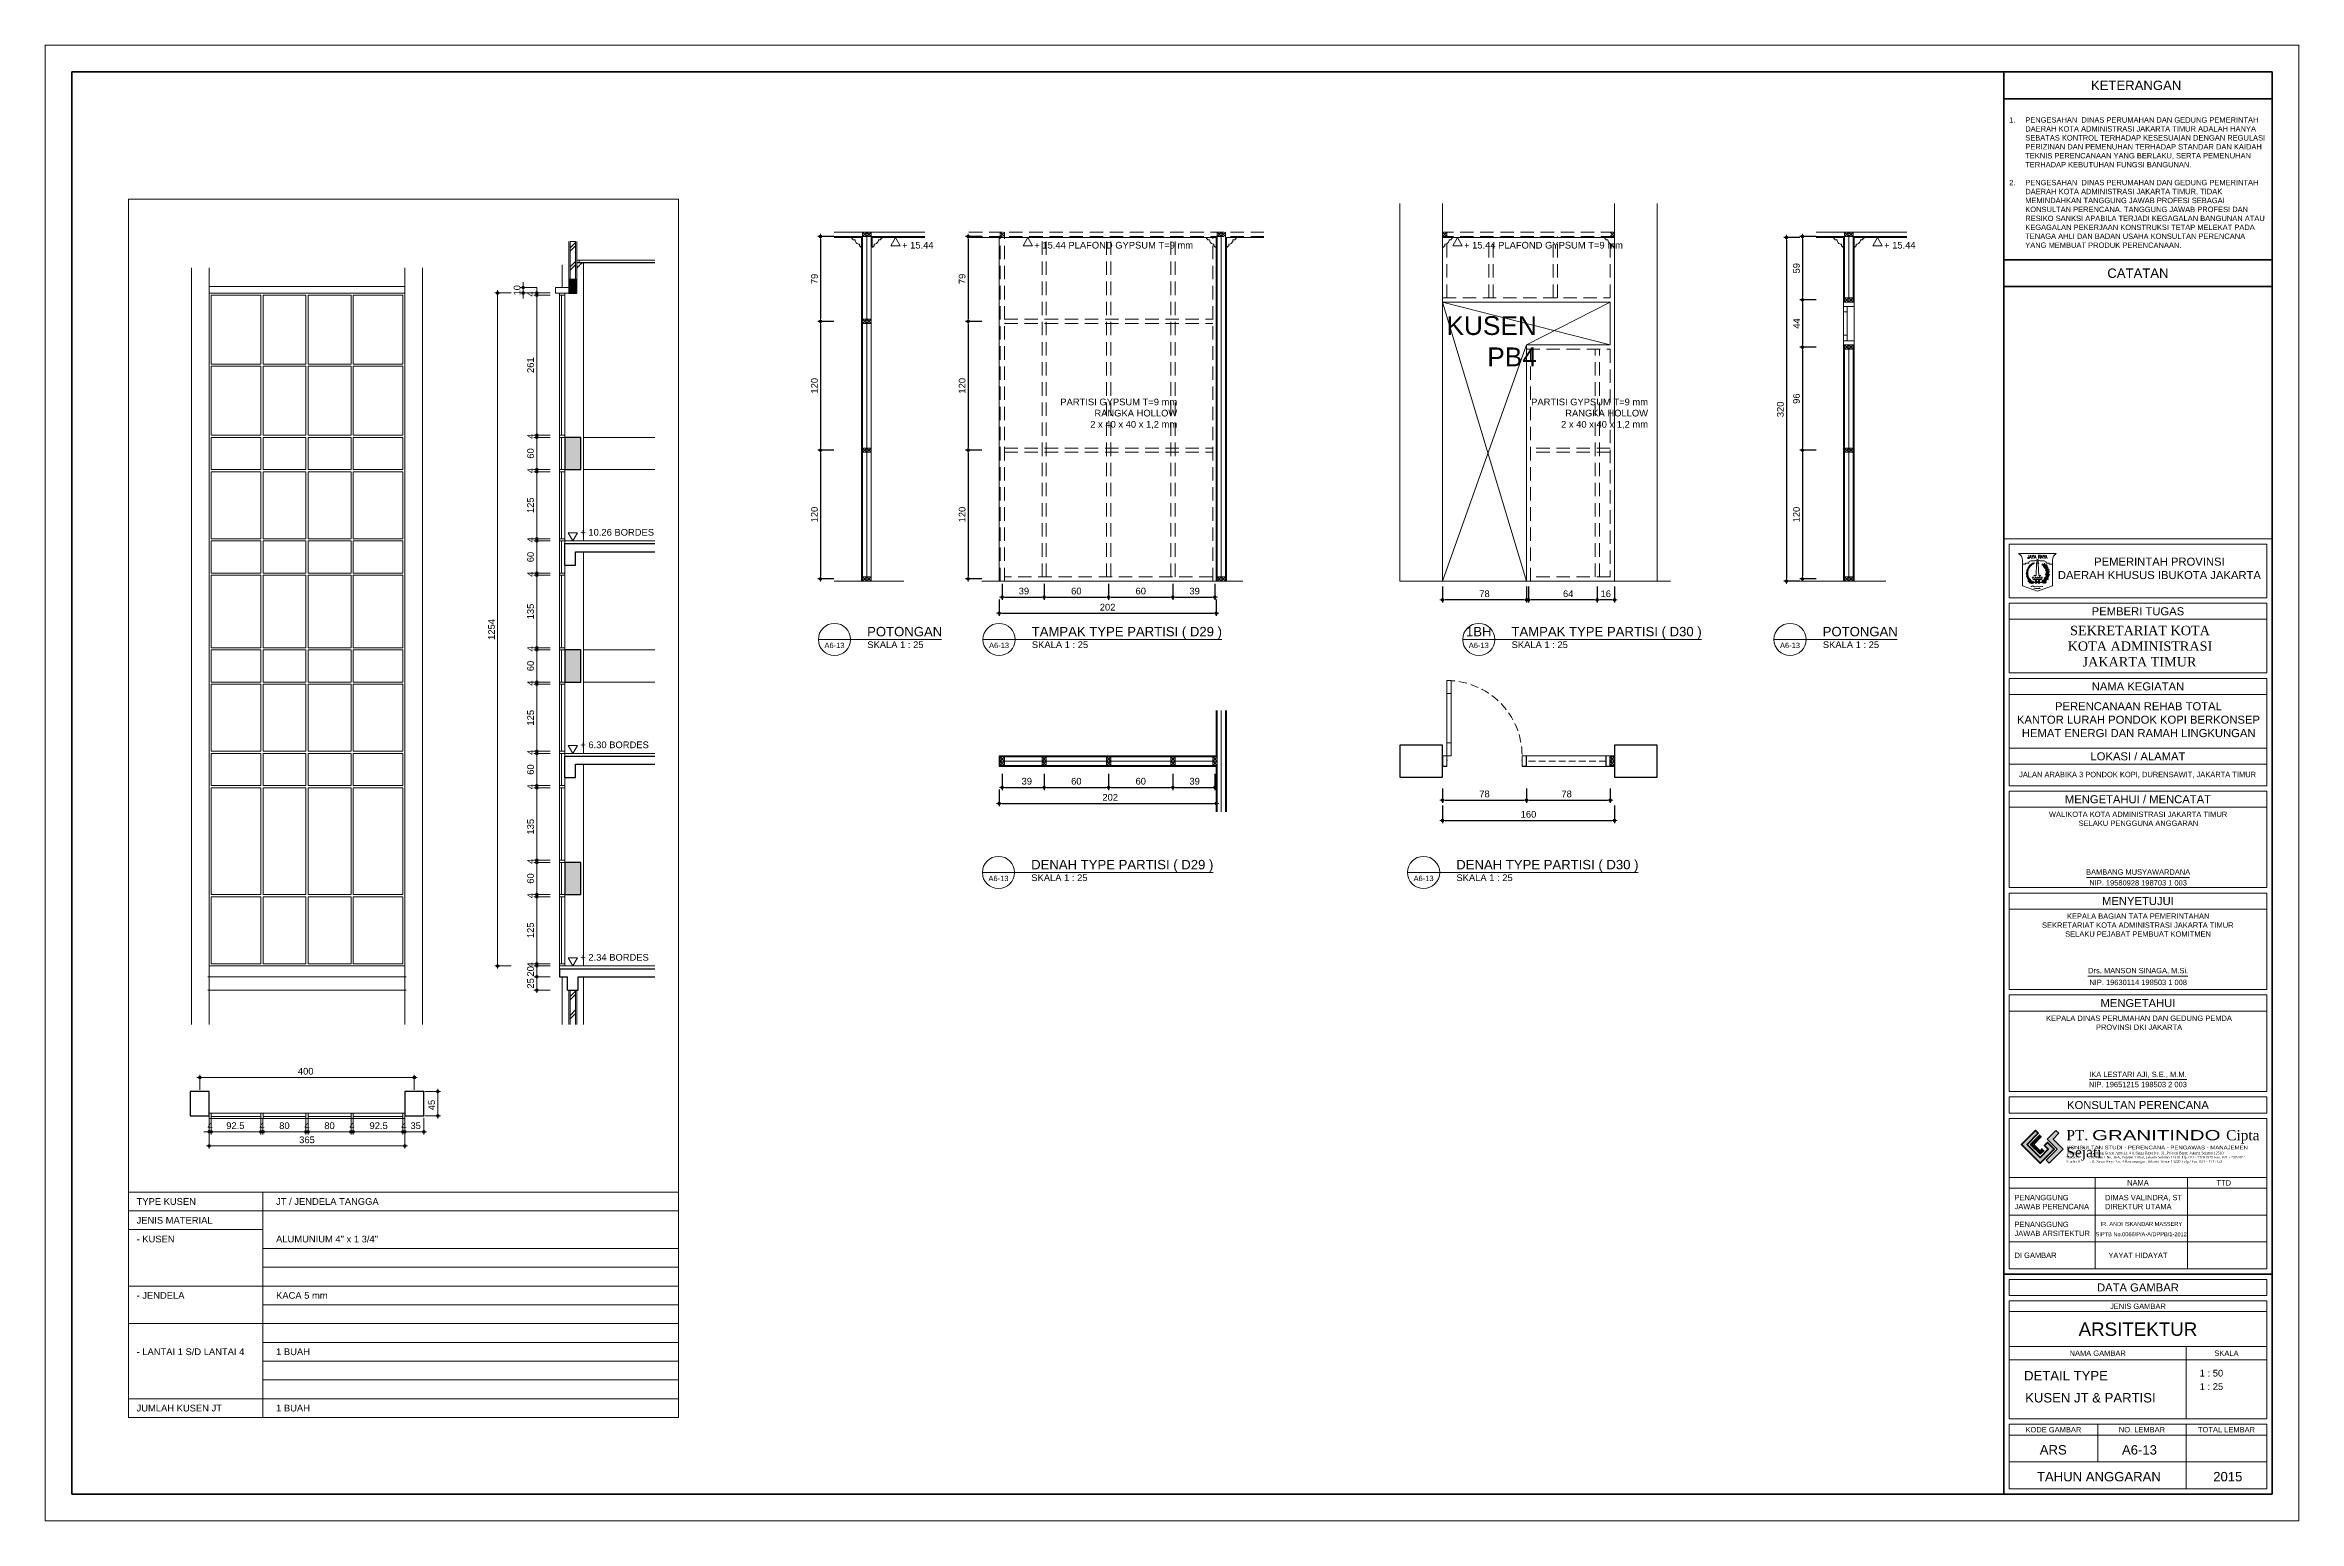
# Model space of a CAD drawing. Header units: millimetres. Extents: x -11 to 1625, y -267 to 195.
# Drawn here: x 911.2 to 995.2, y -102 to -47 of the extents above; entities that cross this region are included whole.
import ezdxf
from ezdxf.enums import TextEntityAlignment as Align

# ---------------------------------------------------------------- set-up
doc = ezdxf.new("R2010")
doc.units = ezdxf.units.MM
doc.linetypes.add('HIDDEN', pattern=[0.375, 0.25, -0.125])
for name, color, linetype, lineweight in [('ars', 11, 'Continuous', 5), ('blk', 1, 'Continuous', 30), ('GRS KOP', 1, 'Continuous', 35), ('KOLOM', 1, 'Continuous', 30), ('kop', 7, 'Continuous', 20), ('kus', 63, 'Continuous', 15), ('lan', 7, 'Continuous', 15), ('logo', 7, 'Continuous', 50), ('not', 7, 'Continuous', 20), ('PARTISI', 190, 'Continuous', 9), ('pla', 213, 'Continuous', 15), ('sol kol', 8, 'Continuous', 0), ('tem', 5, 'Continuous', 20), ('u', 6, 'Continuous', 20)]:
    doc.layers.add(name, color=color, linetype=linetype, lineweight=lineweight)
doc.styles.add('BARU', font='complex.shx')
doc.styles.add('S', font='SIMPLEX', dxfattribs={"width": 1.1})
doc.styles.get("Standard").update_dxf_attribs({"font": 'ARIALUNI.TTF'})
doc.dimstyles.new('SK 50', dxfattribs={"dimtxt": 0.25, "dimasz": 0.1, "dimexe": 0, "dimexo": 0, "dimgap": 0.1, "dimtad": 1, "dimdec": 0, "dimlfac": 50, "dimzin": 12, "dimdsep": 46, "dimtxsty": 'Standard', "dimblk": 'BULAT', "dimcen": 0.1, "dimclrd": 256, "dimclre": 256, "dimclrt": 256, "dimadec": 0, "dimazin": 3, "dimtfac": 1, "dimtdec": 0, "dimtofl": 0, "dimtmove": 0, "dimatfit": 3, "dimldrblk": 'BULAT', "dimfxl": 0, "dimtolj": 1, "dimtzin": 0, "dimlwd": -1, "dimlwe": -1, "dimarcsym": 0})
doc.dimstyles.new('SK-25', dxfattribs={"dimtxt": 0.25, "dimasz": 0.1, "dimexe": 0.1, "dimexo": 0, "dimgap": 0.1, "dimtad": 1, "dimdec": 0, "dimlfac": 25, "dimzin": 12, "dimdsep": 46, "dimtxsty": 'Standard', "dimblk": 'BULAT', "dimcen": 0.1, "dimclrd": 256, "dimadec": 0, "dimazin": 3, "dimtfac": 1, "dimtdec": 0, "dimtofl": 0, "dimtmove": 0, "dimatfit": 3, "dimldrblk": 'BULAT', "dimfxl": 0, "dimtolj": 1, "dimtzin": 0, "dimarcsym": 0})

msp = doc.modelspace()

# ---------------------------------------------------------------- texts
at = {"layer": 'not'}
for s, p in [('JENIS MATERIAL', (914.6242213, -90.9207819)), ('TYPE KUSEN', (914.6242213, -90.2207819)), ('JT / JENDELA TANGGA', (919.8242213, -90.2207819)), ('- KUSEN', (914.6242213, -91.6207819)), ('ALUMUNIUM 4" x 1 3/4"', (919.8242213, -91.6207819)), ('- JENDELA', (914.6242213, -93.7207819)), ('KACA 5 mm', (919.8242213, -93.7207819)), ('- LANTAI 1 S/D LANTAI 4', (914.6242213, -95.8207819)), ('1 BUAH', (919.8242213, -95.8207819)), ('JUMLAH KUSEN JT', (914.6242213, -97.9207819)), ('1 BUAH', (919.8242213, -97.9207819))]:
    msp.add_text(s, height=0.25, dxfattribs=at).set_placement(p)
at = {"layer": 'not', "attachment_point": 3}
for s, width, insert, char_height in [('KUSEN PB4', 3.416491229, (966.812437, -57.1032971), 0.7), ('PARTISI GYPSUM T=9 mm\\PRANGKA HOLLOW\\P2 x 40 x 40 x 1,2 mm', 4.378435059, (953.4089783, -60.1736294), 0.25), ('PARTISI GYPSUM T=9 mm\\PRANGKA HOLLOW\\P2 x 40 x 40 x 1,2 mm', 4.378435059, (970.9557074, -60.1736294), 0.25)]:
    msp.add_mtext_dynamic_manual_height_columns(s, width=width, gutter_width=4.3707989, heights=[0], dxfattribs=dict(at, insert=insert, char_height=char_height))

# ---------------------------------------------------------------- blocks, each defined once
blk = doc.blocks.new('logo granitindo baru')
at = {"layer": 'logo'}
for points in [[(1.03, 1.463), (0.916, 1.574), (0.366, 1.024), (1.1, 0.289), (1.652, 0.843), (1.392, 1.098), (1.281, 0.987), (1.423, 0.84), (1.102, 0.519), (0.594, 1.025)], [(1.721, 1.576), (1.381, 1.236), (1.771, 0.842), (1.341, 0.407), (1.454, 0.294), (2.001, 0.844), (1.609, 1.237), (1.835, 1.464)]]:
    blk.add_hatch(color=8, dxfattribs=at).paths.add_polyline_path(points)
blk.add_lwpolyline([(1.03, 1.463), (0.916, 1.574), (0.366, 1.024), (1.1, 0.289), (1.652, 0.843), (1.392, 1.098), (1.281, 0.987), (1.423, 0.84), (1.102, 0.519), (0.594, 1.025), (1.03, 1.463), (0.916, 1.574)], dxfattribs=at)
at = {"layer": 'logo', "lineweight": 13}
for points in [[(1.089, 1.403), (0.713, 1.026), (1.101, 0.638), (1.258, 0.794)], [(1.112, 1.38), (0.759, 1.026), (1.101, 0.683), (1.235, 0.817)], [(1.134, 1.357), (0.803, 1.026), (1.101, 0.728), (1.213, 0.839)], [(1.157, 1.334), (0.85, 1.026), (1.101, 0.775), (1.189, 0.863)]]:
    blk.add_lwpolyline(points, dxfattribs=at)
at = {"layer": 'logo', "lineweight": 0}
blk.add_lwpolyline([(1.721, 1.576), (1.381, 1.236), (1.771, 0.842), (1.341, 0.407), (1.454, 0.294), (2.001, 0.844), (1.609, 1.237), (1.835, 1.464), (1.721, 1.576)], dxfattribs=at)
at = {"layer": 'logo', "insert": (2.134, 0.975), "char_height": 0.1, "attachment_point": 1}
blk.add_mtext_dynamic_manual_height_columns('{\\f@Arial Unicode MS|b0|i0|c0|p34;\\H1.4x;\\W1.2;KONSULTAN STUDI - PERENCANA - PENGAWAS - MANAJEMEN\\fTimes New Roman|b0|i0|c0|p18;\\P\\pt0.9;\\H0.71429x;\\W1;Domisili ^I: Gedung Graha Arsa Lt. 4 Jl.Siaga Raya No. 31, Pejaten Barat, Jakarta Selatan 12510\\PStudio I ^I: Jl. Batu I No. 36A, Pejaten Timur, Jakarta Selatan 12510 Tlp. 021 - 71082879 Fax. 021 - 7972072\\PStudio II          : Jl. Sawo Raya No. 4 Rawamangun, Jakarta Timur 13220 Telp / Fax. 021 - 4717152}', width=9.56937, gutter_width=0, heights=[1.67], dxfattribs=at)
at = {"layer": 'logo', "insert": (2.134, 1.589), "char_height": 0.4, "width": 7.66452, "attachment_point": 1}
blk.add_mtext('{\\fTimes New Roman|b0|i0|c0|p18;PT. \\fCityBlueprint|b0|i0|c2|p2;\\W1.5;GRANITINDO \\fTimes New Roman|b0|i0|c0|p18;\\W1;Cipta Sejati}', dxfattribs=at)
blk = doc.blocks.new('kop')
at = {"layer": 'ars'}
for p, q in [((74.521, 35.599), (74.496, 35.614)), ((74.534, 35.595), (74.538, 35.581)), ((74.578, 35.526), (74.553, 35.541)), ((74.578, 35.526), (74.581, 35.555)), ((74.6, 35.468), (74.612, 35.457)), ((74.614, 35.467), (74.614, 35.452)), ((74.634, 35.366), (74.615, 35.388)), ((74.631, 35.289), (74.635, 35.273)), ((74.634, 35.366), (74.643, 35.394)), ((74.642, 35.304), (74.637, 35.29)), ((74.472, 34.989), (74.502, 34.992)), ((74.537, 35.048), (74.537, 35.078)), ((74.552, 35.066), (74.578, 35.081)), ((74.621, 35.202), (74.607, 35.228)), ((74.621, 35.202), (74.64, 35.225))]:
    blk.add_line(p, q, dxfattribs=at)
for centre, radius, start, end in [((73.816, 35.253), 0.061, 2.2926, 66.75394), ((73.901, 35.312), 0.061, 182.2926, 246.75394), ((73.906, 35.362), 0.061, 172.39949, 236.86083), ((73.812, 35.319), 0.061, 352.39949, 56.86083), ((73.916, 35.414), 0.061, 164.61904, 229.08037), ((73.817, 35.384), 0.061, 344.61904, 49.08037), ((73.933, 35.316), 0.061, 120.67989, 185.14122), ((74.278, 35.315), 0.405, 114.0856, 237.63251), ((73.842, 35.364), 0.061, 300.67989, 5.14122), ((73.923, 35.456), 0.0488, 158.86486, 223.3262), ((73.936, 35.271), 0.061, 130.573, 195.03434), ((73.852, 35.424), 0.061, 292.89943, 357.36077), ((73.937, 35.365), 0.061, 112.89943, 177.36077), ((73.842, 35.44), 0.0488, 338.86486, 43.3262), ((73.837, 35.302), 0.061, 310.573, 15.03434), ((73.873, 35.469), 0.0488, 287.14526, 351.60659), ((73.935, 35.415), 0.0488, 107.14526, 171.60659), ((73.942, 35.493), 0.0488, 150.29963, 214.76097), ((73.859, 35.489), 0.0488, 330.29963, 34.76097), ((73.948, 35.451), 0.0488, 98.58003, 163.04136), ((73.894, 35.513), 0.0488, 278.58003, 343.04136), ((73.961, 35.528), 0.0488, 145.79893, 210.26027), ((73.879, 35.531), 0.0488, 325.79893, 30.26027), ((73.916, 35.552), 0.0488, 274.07933, 338.54067), ((73.965, 35.485), 0.0488, 94.07933, 158.54067), ((73.985, 35.56), 0.0488, 139.36791, 203.82924), ((73.904, 35.572), 0.0488, 319.36791, 23.82924), ((73.984, 35.517), 0.0488, 87.6483, 152.10964), ((73.943, 35.589), 0.0488, 267.6483, 332.10964), ((74.012, 35.589), 0.0488, 133.84164, 198.30297), ((73.932, 35.609), 0.0488, 313.84164, 18.30297), ((74.007, 35.547), 0.0488, 82.12203, 146.58337), ((73.973, 35.622), 0.0488, 262.12203, 326.58337), ((74.036, 35.612), 0.0439, 126.62395, 191.08528), ((73.967, 35.639), 0.0439, 306.62395, 11.08528), ((74.026, 35.575), 0.0439, 74.90434, 139.36568), ((74.005, 35.646), 0.0439, 254.90434, 319.36568), ((74, 35.656), 0.0352, 303.96096, 8.42229), ((74.054, 35.632), 0.0352, 123.96096, 188.42229), ((74.045, 35.603), 0.0352, 72.24135, 136.70269), ((74.03, 35.66), 0.0352, 252.24135, 316.70269), ((74.027, 35.676), 0.0352, 297.74061, 2.20194), ((74.078, 35.647), 0.0352, 117.74061, 182.20194), ((74.066, 35.619), 0.0352, 66.021, 130.48234), ((74.057, 35.677), 0.0352, 246.021, 310.48234), ((74.097, 35.661), 0.0281, 113.40069, 177.86202), ((74.058, 35.688), 0.0281, 293.40069, 357.86202), ((74.086, 35.64), 0.0281, 61.68108, 126.14242), ((74.082, 35.687), 0.0281, 241.68108, 306.14242), ((74.082, 35.701), 0.0281, 293.40069, 357.86202), ((74.121, 35.674), 0.0281, 113.40069, 177.86202), ((74.11, 35.653), 0.0281, 61.68108, 126.14242), ((74.106, 35.7), 0.0281, 241.68108, 306.14242), ((74.117, 35.713), 0.0281, 260.93685, 325.39819), ((74.136, 35.669), 0.0281, 80.93685, 145.39819), ((74.232, 35.315), 0.405, 302.36749, 44.48513), ((74.485, 35.674), 0.0613, 235.51536, 280.6207), ((74.445, 35.613), 0.0507, 1.42482, 71.62404), ((74.541, 35.601), 0.0613, 235.51536, 280.6207), ((74.589, 35.652), 0.0795, 151.18188, 225.99565), ((74.502, 35.54), 0.0507, 1.42482, 71.62404), ((74.526, 35.44), 0.0795, 20.9123, 95.72607), ((74.592, 35.547), 0.0795, 200.9123, 275.72607), ((74.464, 35.633), 0.0795, 331.18188, 45.99565), ((74.611, 35.596), 0.0507, 162.59462, 232.79384), ((74.623, 35.449), 0.0613, 217.22881, 262.33415), ((74.538, 35.6), 0.0613, 313.59796, 358.7033), ((74.663, 35.361), 0.0795, 171.16409, 245.97786), ((74.552, 35.301), 0.0795, 351.16409, 65.97786), ((74.566, 35.403), 0.0507, 343.13827, 53.33749), ((74.562, 35.252), 0.0507, 331.52956, 41.72878), ((74.684, 35.504), 0.0795, 133.19986, 208.01363), ((74.559, 35.525), 0.0795, 313.19986, 28.01363), ((74.682, 35.427), 0.0507, 150.06789, 220.26711), ((74.688, 35.241), 0.0507, 128.27812, 198.47734), ((74.721, 35.315), 0.0795, 113.30268, 188.11645), ((74.611, 35.377), 0.0795, 293.30268, 8.11645), ((74.611, 35.447), 0.0613, 301.07123, 346.17657), ((73.829, 35.191), 0.061, 12.66278, 77.12411), ((73.902, 35.264), 0.061, 192.66278, 257.12411), ((73.907, 35.225), 0.061, 200.21515, 264.67648), ((73.844, 35.143), 0.061, 20.21515, 84.67648), ((73.921, 35.183), 0.061, 206.16011, 270.62144), ((73.867, 35.095), 0.061, 26.16011, 90.62144), ((73.943, 35.23), 0.061, 140.94317, 205.40451), ((73.841, 35.243), 0.061, 320.94317, 25.40451), ((73.941, 35.145), 0.061, 208.50798, 272.96932), ((73.891, 35.055), 0.061, 28.50798, 92.96932), ((73.957, 35.19), 0.061, 140.94317, 205.40451), ((73.854, 35.203), 0.061, 320.94317, 25.40451), ((73.921, 35.015), 0.061, 40.03108, 104.49242), ((73.953, 35.113), 0.061, 220.03108, 284.49242), ((73.974, 35.153), 0.061, 146.90284, 211.36418), ((73.871, 35.155), 0.061, 326.90284, 31.36418), ((73.956, 34.978), 0.061, 49.20062, 113.66196), ((73.971, 35.08), 0.061, 229.20062, 293.66196), ((73.997, 35.115), 0.061, 146.69526, 211.1566), ((73.893, 35.117), 0.061, 326.69526, 31.1566), ((74.021, 35.084), 0.061, 144.86352, 209.32486), ((73.918, 35.089), 0.061, 324.86352, 29.32486), ((73.99, 34.949), 0.061, 44.42228, 108.88361), ((74.014, 35.049), 0.061, 224.42228, 288.88361), ((74.049, 35.054), 0.061, 144.49027, 208.9516), ((73.946, 35.059), 0.061, 324.49027, 28.9516), ((74.08, 35.031), 0.061, 156.18026, 220.64159), ((73.978, 35.016), 0.061, 336.18026, 40.64159), ((74.567, 35.052), 0.0795, 137.1076, 211.92137), ((74.441, 35.064), 0.0795, 317.1076, 31.92137), ((74.547, 34.969), 0.0507, 83.44322, 153.64244), ((74.537, 35.042), 0.0613, 234.44656, 279.55191), ((74.569, 34.993), 0.0612, 69.89618, 144.70994), ((74.541, 35.085), 0.0612, 249.89618, 324.70994), ((74.582, 35.119), 0.0613, 176.98724, 222.09259), ((74.509, 35.12), 0.0507, 302.89671, 13.09593), ((74.644, 35.186), 0.0795, 153.08913, 227.9029), ((74.627, 35.286), 0.0613, 205.62009, 250.72544), ((74.52, 35.163), 0.0795, 333.08913, 47.9029), ((74.629, 35.078), 0.0507, 106.58179, 176.78101), ((74.591, 35.141), 0.0613, 257.58513, 302.69047), ((74.602, 35.228), 0.0795, 271.02002, 345.83379), ((74.68, 35.129), 0.0795, 91.02002, 165.83379), ((74.63, 35.285), 0.0613, 279.28146, 324.3868)]:
    blk.add_arc(centre, radius, start, end, dxfattribs=at)
at = {"layer": 'ars', "color": 11}
for centre, radius, start, end in [((74.491, 34.995), 0.0613, 158.86957, 203.97492), ((74.422, 35.02), 0.0507, 284.77904, 354.97826), ((74.44, 34.986), 0.016, 270, 302.36749)]:
    blk.add_arc(centre, radius, start, end, dxfattribs=at)
at = {"layer": 'ars'}
for points, start_tangent, end_tangent in [([(74.461, 35.651), (74.466, 35.634), (74.45, 35.624), (74.429, 35.623), (74.426, 35.64), (74.439, 35.661), (74.444, 35.672), (74.461, 35.663), (74.461, 35.651)], (0.714442, -0.699695), (0.714442, -0.699695)), ([(74.518, 35.578), (74.523, 35.561), (74.507, 35.551), (74.486, 35.55), (74.483, 35.567), (74.496, 35.588), (74.501, 35.599), (74.518, 35.589), (74.518, 35.578)], (0.714442, -0.699695), (0.714442, -0.699695)), ([(74.594, 35.435), (74.593, 35.416), (74.574, 35.412), (74.555, 35.418), (74.556, 35.435), (74.576, 35.451), (74.584, 35.459), (74.597, 35.445), (74.594, 35.435)], (0.458819, -0.88853), (0.458819, -0.88853)), ([(74.596, 35.277), (74.591, 35.26), (74.572, 35.259), (74.554, 35.269), (74.559, 35.285), (74.581, 35.297), (74.591, 35.303), (74.601, 35.287), (74.596, 35.277)], (0.270637, -0.962681), (0.270637, -0.962681)), ([(74.571, 35.605), (74.582, 35.591), (74.6, 35.598), (74.612, 35.615), (74.601, 35.627), (74.576, 35.629), (74.564, 35.631), (74.562, 35.612), (74.571, 35.605)], (0.149901, -0.988701), (0.149901, -0.988701)), ([(74.644, 35.445), (74.652, 35.429), (74.671, 35.432), (74.687, 35.445), (74.678, 35.46), (74.654, 35.467), (74.643, 35.472), (74.637, 35.453), (74.644, 35.445)], (-0.068112, -0.997678), (-0.068112, -0.997678)), ([(74.66, 35.272), (74.661, 35.253), (74.68, 35.25), (74.699, 35.256), (74.697, 35.273), (74.677, 35.288), (74.669, 35.297), (74.656, 35.282), (74.66, 35.272)], (-0.433585, -0.901113), (-0.433585, -0.901113)), ([(74.463, 35.013), (74.447, 35.004), (74.433, 35.018), (74.428, 35.037), (74.443, 35.045), (74.467, 35.037), (74.479, 35.034), (74.474, 35.016), (74.463, 35.013)], (-0.515761, -0.856733), (-0.515761, -0.856733)), ([(74.551, 35.127), (74.539, 35.113), (74.521, 35.122), (74.51, 35.139), (74.522, 35.151), (74.547, 35.151), (74.559, 35.152), (74.56, 35.133), (74.551, 35.127)], (-0.223771, -0.974642), (-0.223771, -0.974642)), ([(74.549, 35.011), (74.537, 34.997), (74.548, 34.981), (74.566, 34.972), (74.576, 34.985), (74.573, 35.01), (74.573, 35.022), (74.554, 35.021), (74.549, 35.011)], (-0.942817, -0.33331), (-0.942817, -0.33331)), ([(74.614, 35.117), (74.608, 35.1), (74.624, 35.089), (74.645, 35.088), (74.649, 35.104), (74.636, 35.126), (74.631, 35.137), (74.614, 35.128), (74.614, 35.117)], (-0.735998, -0.676983), (-0.735998, -0.676983))]:
    blk.add_spline(points, degree=3, dxfattribs=dict(at, start_tangent=start_tangent, end_tangent=end_tangent))
for points in [[(74.445, 34.97), (74.47, 34.975), (74.522, 34.973), (74.56, 34.955)], [(74.445, 34.97), (74.468, 34.959), (74.518, 34.947), (74.56, 34.955)]]:
    blk.add_spline(points, degree=3, dxfattribs=at)
at = {"layer": 'GRS KOP'}
for p, q in [((73, 1), (73, 54)), ((83, 1), (83, 54)), ((73, 53), (83, 53)), ((73, 47), (83, 47)), ((73, 46), (83, 46)), ((73, 9.2), (83, 9.2))]:
    blk.add_line(p, q, dxfattribs=at)
blk.add_lwpolyline([(1, 54), (83, 54), (83, 1), (1, 1)], close=True, dxfattribs=at)
at = {"layer": 'kop', "color": 7}
for p, q in [((84, 55), (0, 55)), ((0, 55), (0, 0)), ((84, 55), (84, 0)), ((84, 55), (84, 0)), ((74.205, 35.69), (74.305, 35.69)), ((74.225, 35.67), (74.205, 35.23)), ((74.235, 35.698), (74.275, 35.698)), ((74.285, 35.67), (74.305, 35.23)), ((74.075, 35.17), (74.124, 35.17)), ((74.075, 35.17), (74.095, 35.09)), ((74.095, 35.09), (74.415, 35.09)), ((74.124, 35.23), (74.124, 35.228)), ((74.124, 35.23), (74.205, 35.23)), ((74.124, 35.228), (74.129, 35.228)), ((74.124, 35.17), (74.134, 35.13)), ((74.134, 35.13), (74.376, 35.13)), ((74.195, 35.15), (74.235, 35.15)), ((74.275, 35.15), (74.315, 35.15)), ((74.305, 35.23), (74.386, 35.23)), ((74.376, 35.13), (74.386, 35.17)), ((74.381, 35.228), (74.386, 35.228)), ((74.386, 35.23), (74.386, 35.228)), ((74.386, 35.17), (74.435, 35.17)), ((74.415, 35.09), (74.435, 35.17)), ((0, 0), (84, 0))]:
    blk.add_line(p, q, dxfattribs=at)
at = {"layer": 'kop'}
for p, q in [((83, 36.6), (73, 36.6)), ((73.2, 34.4), (73.2, 36.4)), ((82.8, 36.4), (73.2, 36.4)), ((82.8, 34.4), (82.8, 36.4)), ((82.8, 34.4), (73.2, 34.4)), ((73.2, 31.6), (73.2, 34.2)), ((82.8, 34.2), (73.2, 34.2)), ((82.8, 31.6), (82.8, 34.2)), ((82.8, 33.6), (73.2, 33.6)), ((82.8, 31.6), (73.2, 31.6)), ((73.2, 27.4), (73.2, 31.4)), ((82.8, 31.4), (73.2, 31.4)), ((82.8, 27.4), (82.8, 31.4)), ((82.8, 30.8), (73.2, 30.8)), ((82.8, 28.8), (73.2, 28.8)), ((82.8, 28.2), (73.2, 28.2)), ((82.8, 27.4), (73.2, 27.4)), ((73.2, 23.6), (73.2, 27.2)), ((82.8, 27.2), (73.2, 27.2)), ((82.8, 23.6), (82.8, 27.2)), ((82.8, 26.6), (73.2, 26.6)), ((82.8, 23.6), (73.2, 23.6)), ((76.089, 23.976), (79.928, 23.976)), ((73.2, 19.8), (73.2, 23.4)), ((82.8, 23.4), (73.2, 23.4)), ((82.8, 22.8), (73.2, 22.8)), ((82.8, 19.8), (82.8, 23.4)), ((76.127, 20.296), (79.863, 20.296)), ((82.8, 19.8), (73.2, 19.8)), ((73.2, 16), (73.2, 19.6)), ((82.8, 19.6), (73.2, 19.6)), ((82.8, 16), (82.8, 19.6)), ((82.8, 19), (73.2, 19)), ((82.8, 16), (73.2, 16)), ((73.2, 9.4), (73.2, 15)), ((82.8, 15), (73.2, 15)), ((82.8, 9.4), (82.8, 15)), ((82.8, 12.8), (73.2, 12.8)), ((76.4, 9.4), (76.4, 12.8)), ((79.842, 9.4), (79.842, 12.8)), ((82.8, 12.4), (73.2, 12.4)), ((73.2, 12.4), (73.2, 11.4)), ((82.8, 11.4), (73.2, 11.4)), ((82.8, 10.4), (73.2, 10.4)), ((82.8, 9.4), (73.2, 9.4)), ((73.2, 7.8), (82.8, 7.8)), ((73.2, 6.5), (82.8, 6.5)), ((73.2, 6), (82.8, 6)), ((79.8, 3.8), (79.8, 6.5)), ((76.5, 2.2), (76.5, 3.6)), ((79.8, 1.2), (79.8, 3.6)), ((73.2, 3.2), (82.8, 3.2)), ((73.2, 2.2), (82.8, 2.2))]:
    blk.add_line(p, q, dxfattribs=at)
at = {"layer": 'kop', "color": 5}
for p, q in [((74.955, 36.05), (73.555, 36.05)), ((73.695, 35.81), (73.695, 34.85)), ((73.695, 35.65), (73.815, 35.65)), ((73.815, 35.69), (73.815, 35.65)), ((73.815, 35.69), (73.935, 35.69)), ((73.935, 35.73), (73.935, 35.69)), ((74.575, 35.73), (74.575, 35.69)), ((74.695, 35.69), (74.575, 35.69)), ((74.695, 35.69), (74.695, 35.65)), ((74.815, 35.65), (74.695, 35.65)), ((74.815, 35.81), (74.815, 34.85)), ((73.695, 34.85), (74.255, 34.65)), ((74.225, 34.95), (74.171, 35.022)), ((74.255, 34.986), (74.203, 35.046)), ((74.225, 34.95), (74.21, 34.93)), ((74.255, 34.986), (74.307, 35.046)), ((74.255, 34.65), (74.815, 34.85)), ((74.285, 34.95), (74.339, 35.022)), ((74.285, 34.95), (74.3, 34.93))]:
    blk.add_line(p, q, dxfattribs=at)
at = {"layer": 'kop', "color": 7}
for points in [[(74.235, 35.698), (74.233, 35.701), (74.231, 35.704), (74.229, 35.707), (74.228, 35.71), (74.227, 35.713), (74.227, 35.715), (74.226, 35.718), (74.226, 35.72), (74.226, 35.723), (74.226, 35.725), (74.226, 35.728), (74.226, 35.731), (74.226, 35.733), (74.227, 35.736), (74.228, 35.738), (74.229, 35.741), (74.23, 35.743), (74.232, 35.746), (74.234, 35.749), (74.236, 35.753), (74.24, 35.758), (74.244, 35.763), (74.249, 35.77), (74.255, 35.778)], [(74.275, 35.698), (74.277, 35.701), (74.279, 35.704), (74.281, 35.707), (74.282, 35.71), (74.283, 35.713), (74.283, 35.715), (74.284, 35.718), (74.284, 35.72), (74.284, 35.723), (74.284, 35.725), (74.284, 35.728), (74.284, 35.731), (74.284, 35.733), (74.283, 35.736), (74.282, 35.738), (74.281, 35.741), (74.28, 35.743), (74.278, 35.746), (74.276, 35.749), (74.274, 35.753), (74.27, 35.758), (74.266, 35.763), (74.261, 35.77), (74.255, 35.778)]]:
    blk.add_lwpolyline(points, dxfattribs=at)
at = {"layer": 'kop', "color": 1}
blk.add_lwpolyline([(74.07, 34.97), (74.44, 34.97)], close=True, dxfattribs=at)
at = {"layer": 'kop', "color": 5}
for points in [[(74.21, 34.97), (74.18, 34.93)], [(74.3, 34.97), (74.33, 34.93)]]:
    blk.add_lwpolyline(points, dxfattribs=at)
at = {"layer": 'kop'}
blk.add_lwpolyline([(76.189, 16.449), (79.826, 16.449)], dxfattribs=at)
for points in [[(73.2, 15.2), (82.8, 15.2), (82.8, 15.8), (73.2, 15.8)], [(73.2, 8.4), (82.8, 8.4), (82.8, 9), (73.2, 9)], [(73.2, 3.8), (82.8, 3.8), (82.8, 8.2), (73.2, 8.2)], [(73.2, 1.2), (82.8, 1.2), (82.8, 3.6), (73.2, 3.6)]]:
    blk.add_lwpolyline(points, close=True, dxfattribs=at)
at = {"layer": 'kop', "color": 5}
for centre, radius, start, end in [((73.419, 35.81), 0.276, 0, 60.51287), ((73.975, 35.73), 0.04, 90, 180), ((74.535, 35.73), 0.04, 0, 90), ((75.091, 35.81), 0.276, 119.48713, 180), ((74.187, 35.034), 0.02, 36.8699, 216.8699), ((74.323, 35.034), 0.02, 323.1301, 143.1301)]:
    blk.add_arc(centre, radius, start, end, dxfattribs=at)
at = {"layer": 'kop', "color": 7}
for centre, radius, start, end in [((74.198, 35.663), 0.0283, 15, 75), ((74.312, 35.663), 0.0283, 105, 165), ((74.079, 35.119), 0.12, 15, 65.38943), ((74.255, 35.15), 0.02, 0, 180), ((74.431, 35.119), 0.12, 114.61057, 165)]:
    blk.add_arc(centre, radius, start, end, dxfattribs=at)
at = {"layer": 'kop', "color": 1}
blk.add_arc((74.07, 34.986), 0.016, 237.63251, 270, dxfattribs=at)
at = {"layer": 'kop', "color": 5}
for points in [[(74.255, 35.83), (74.232, 35.807), (74.2, 35.793), (74.12, 35.782), (74.046, 35.777), (73.975, 35.77)], [(74.255, 35.83), (74.278, 35.807), (74.31, 35.793), (74.39, 35.782), (74.464, 35.777), (74.535, 35.77)], [(74.023, 34.99), (74.006, 34.984), (73.974, 34.992), (73.925, 35.01), (73.891, 35.041)], [(74.038, 34.971), (74.016, 34.967), (73.997, 34.959), (73.964, 34.956), (73.932, 34.964)], [(74.082, 34.965), (74.066, 34.956), (74.034, 34.952), (74.006, 34.952), (73.992, 34.948)], [(74.015, 34.807), (74.089, 34.844), (74.162, 34.807), (74.249, 34.833), (74.326, 34.809), (74.4, 34.83), (74.45, 34.817)], [(74.125, 34.97), (74.104, 34.959), (74.093, 34.947), (74.051, 34.932), (74.033, 34.937)], [(74.113, 34.984), (74.085, 34.986), (74.071, 34.993), (74.051, 34.993)], [(74.125, 34.97), (74.112, 34.996), (74.085, 35.02), (74.081, 35.031)], [(74.12, 34.747), (74.16, 34.759), (74.204, 34.744), (74.255, 34.753), (74.3, 34.744), (74.332, 34.758), (74.357, 34.749)]]:
    blk.add_spline(points, degree=3, dxfattribs=at)
at = {"xscale": 0.9500000000000455, "yscale": 0.9500000000000455, "zscale": 0.9500000000000455}
blk.add_blockref('logo granitindo baru', (73.307, 13.056), dxfattribs=at)
at = {"layer": 'kop'}
for s, height, p in [('KETERANGAN ', 0.35, (78, 53.5)), ('CATATAN', 0.35, (78, 46.5)), ('DAERAH KHUSUS IBUKOTA JAKARTA', 0.29998, (78.8, 35.25)), ('PEMERINTAH PROVINSI', 0.29998, (78.8, 35.75)), ('PEMBERI TUGAS', 0.3, (78, 33.9)), ('NAMA KEGIATAN', 0.3, (78, 31.1)), ('LOKASI / ALAMAT', 0.3, (78, 28.5)), ('JALAN ARABIKA 3 PONDOK KOPI, DURENSAWIT, JAKARTA TIMUR', 0.2, (77.986, 27.8)), ('MENGETAHUI / MENCATAT', 0.3, (78, 26.9)), ('BAMBANG MUSYAWARDANA', 0.19926, (78.007, 24.183)), ('NIP. 19580928 198703 1 003', 0.19926, (78.007, 23.78)), ('MENYETUJUI', 0.3, (78, 23.1)), ('Drs. MANSON SINAGA, M.Si.', 0.19926, (78.009, 20.496)), ('NIP. 19630114 198503 1 008', 0.19926, (78.009, 20.071)), ('MENGETAHUI', 0.3, (78, 19.3)), ('NIP. 19651215 198503 2 003', 0.2, (77.999, 16.264)), ('IKA LESTARI AJI, S.E., M.M.', 0.2, (77.999, 16.625)), ('KONSULTAN PERENCANA', 0.3, (78, 15.5)), ('NAMA', 0.2, (78, 12.6)), ('TTD', 0.2, (81.2, 12.6)), ('DATA GAMBAR', 0.3, (78, 8.7)), ('JENIS GAMBAR', 0.2, (78, 8)), ('ARSITEKTUR', 0.5, (78, 7.146)), ('NAMA GAMBAR', 0.2, (76.5, 6.25)), ('SKALA', 0.2, (81.3, 6.25)), ('KODE GAMBAR', 0.2, (74.85, 3.4)), ('NO. LEMBAR', 0.2, (78.15, 3.4)), ('TOTAL LEMBAR', 0.2, (81.3, 3.4)), ('ARS', 0.35, (74.844, 2.65)), ('TAHUN ANGGARAN', 0.35, (76.545, 1.65)), ('2015', 0.35, (81.349, 1.65))]:
    blk.add_text(s, height=height, dxfattribs=at).set_placement(p, align=Align.MIDDLE)
at = {"layer": 'kop', "color": 5, "style": 'BARU', "width": 0.9}
blk.add_text('JAYA RAYA', height=0.12, dxfattribs=at).set_placement((74.255, 35.93), align=Align.MIDDLE)
at = {"layer": 'kop'}
blk.add_text('SIPTB No.0066/P/A-A/DPPB/1-2012', height=0.15, dxfattribs=at).set_placement((78.122, 10.609), align=Align.CENTER)
for s, insert, char_height, width, attachment_point in [('\\pi-0.6,l0.6,t0.6;1.^IPENGESAHAN  DINAS PERUMAHAN DAN GEDUNG PEMERINTAH DAERAH KOTA ADMINISTRASI JAKARTA TIMUR ADALAH HANYA SEBATAS KONTROL TERHADAP KESESUAIAN DENGAN REGULASI PERIZINAN DAN PEMENUHAN TERHADAP STANDAR DAN KAIDAH TEKNIS PERENCANAAN YANG BERLAKU, SERTA PEMENUHAN TERHADAP KEBUTUHAN FUNGSI BANGUNAN.\\P\\P2.^IPENGESAHAN  DINAS PERUMAHAN DAN GEDUNG PEMERINTAH DAERAH KOTA ADMINISTRASI JAKARTA TIMUR, TIDAK MEMINDAHKAN TANGGUNG JAWAB PROFESI SEBAGAI KONSULTAN PERENCANA. TANGGUNG JAWAB PROFESI DAN RESIKO SANKSI APABILA TERJADI KEGAGALAN BANGUNAN ATAU KEGAGALAN PEKERJAAN KONSTRUKSI TETAP MELEKAT PADA TENAGA AHLI DAN BADAN USAHA KONSULTAN PERENCANA YANG MEMBUAT PRODUK PERENCANAAN.', (73.2, 49.875), 0.2, 9.6, 4), ('PENANGGUNG\\PJAWAB PERENCANA', (73.4, 12.15), 0.2, 8.33062, 1), ('DIMAS VALINDRA, ST\\PDIREKTUR UTAMA', (76.77, 12.15), 0.2, 8.16499, 1), ('PENANGGUNG\\PJAWAB ARSITEKTUR', (73.4, 11.15), 0.2, 8.79211, 1), ('IR. ANDI ISKANDAR MASSERY', (76.609, 11.143), 0.15, 4.04264, 1), ('DI GAMBAR', (73.4, 10), 0.2, 7.59768, 1)]:
    blk.add_mtext(s, dxfattribs=dict(at, insert=insert, char_height=char_height, width=width, attachment_point=attachment_point))
at = {"layer": 'kop', "attachment_point": 1, "style": 'BARU'}
for s, width, insert, char_height in [('\\pi1.4375;{\\fRomantic|b0|i0|c2|p2;SEKRETARIAT KOTA\\P\\pi1.3461;KOTA ADMINISTRASI\\P\\pi1.9027;JAKARTA TIMUR}', 7.94943, (74.033, 33.359), 0.35), ('\\pi0.65609;{\\fArial|b0|i0|c0|p34;WALIKOTA KOTA ADMINISTRASI JAKARTA TIMUR\\P\\pi1.7645;SELAKU PENGGUNA ANGGARAN}', 7.94943, (74.027, 26.434), 0.2), ('\\pi1.5072;{\\fArial|b0|i0|c0|p34;KEPALA BAGIAN TATA PEMERINTAHAN\\P\\pi0.57794;SEKRETARIAT KOTA ADMINISTRASI JAKARTA TIMUR\\P\\pi1.4412;SELAKU PEJABAT PEMBUAT KOMITMEN}', 8.28085, (73.847, 22.638), 0.2), ('\\pi1.1521;{\\fArial|b0|i0|c0|p34;KEPALA DINAS PERUMAHAN DAN GEDUNG PEMDA\\P\\pi3.0079;PROVINSI DKI JAKARTA}', 9.20836, (73.427, 18.833), 0.2)]:
    blk.add_mtext_dynamic_manual_height_columns(s, width=width, gutter_width=1.5, heights=[0], dxfattribs=dict(at, insert=insert, char_height=char_height))
at = {"layer": 'kop', "insert": (73.464, 30.51), "char_height": 0.3, "attachment_point": 1}
blk.add_mtext_dynamic_manual_height_columns('\\pi1.446;PERENCANAAN REHAB TOTAL \\P\\pi0.026798;KANTOR LURAH PONDOK KOPI BERKONSEP \\P\\pi0.21087;HEMAT ENERGI DAN RAMAH LINGKUNGAN', width=9.06362, gutter_width=1.5, heights=[0], dxfattribs=at)
at = {"layer": 'kop', "style": 'BARU', "flags": 4}
for p, height in [((73.8, 5.4), 0.35), ((73.8, 4.9), 0.35), ((80.303, 5.382), 0.25), ((73.8, 4.4), 0.35), ((80.303, 4.882), 0.25), ((80.303, 4.382), 0.25)]:
    blk.add_attdef('-', p, '', height=height, dxfattribs=at)
at = {"layer": 'kop', "flags": 4}
for tag, p in [('AR-00', (78.057, 2.648)), ('00', (81.238, 2.647))]:
    blk.add_attdef(tag, text='', height=0.35, dxfattribs=at).set_placement(p, align=Align.MIDDLE)
blk = doc.blocks.new('PEIL')
blk.add_lwpolyline([(-0.188, 0.325), (0.188, 0.325), (0, 0)], close=True)
at = {"style": 'S', "width": 1.1, "flags": 4}
blk.add_attdef('CAT', (0.265, 0.036), '', height=0.2, dxfattribs=at)
blk = doc.blocks.new('BULAT')
for p, q in [((-1, 0), (1, 0)), ((0, -1), (0, 1))]:
    blk.add_line(p, q)
blk.add_circle((0, 0), 0.5)
blk = doc.blocks.new('*D1896')
at = {"layer": 'Defpoints', "color": 0, "ltscale": 0.15}
for p in [(921.016, -87), (922.616, -87), (922.616, -87.5)]:
    blk.add_point(p, dxfattribs=at)
at = {"layer": 'u', "ltscale": 0.15}
for p, q in [((921.016, -87), (921.016, -87.5)), ((922.616, -87), (922.616, -87.5)), ((921.116, -87.5), (922.516, -87.5))]:
    blk.add_line(p, q, dxfattribs=at)
at = {"layer": 'u', "ltscale": 0.15, "xscale": 0.1, "yscale": 0.1, "zscale": 0.1, "rotation": 180}
blk.add_blockref('BULAT', (921.016, -87.5), dxfattribs=at)
at = {"layer": 'u', "ltscale": 0.15, "xscale": 0.1, "yscale": 0.1, "zscale": 0.1}
blk.add_blockref('BULAT', (922.616, -87.5), dxfattribs=at)
at = {"layer": 'u', "ltscale": 0.15, "insert": (921.816, -87.272), "char_height": 0.25, "attachment_point": 5}
blk.add_mtext('\\A1;80', dxfattribs=at)
blk = doc.blocks.new('*D1897')
at = {"layer": 'Defpoints', "color": 0, "ltscale": 0.15}
for p in [(922.616, -87), (922.696, -87), (922.696, -87.5)]:
    blk.add_point(p, dxfattribs=at)
at = {"layer": 'u', "ltscale": 0.15}
for p, q in [((922.616, -87), (922.616, -87.5)), ((922.696, -87), (922.696, -87.5)), ((922.516, -87.5), (922.416, -87.5)), ((922.796, -87.5), (922.896, -87.5))]:
    blk.add_line(p, q, dxfattribs=at)
at = {"layer": 'u', "ltscale": 0.15, "xscale": 0.1, "yscale": 0.1, "zscale": 0.1}
blk.add_blockref('BULAT', (922.616, -87.5), dxfattribs=at)
at = {"layer": 'u', "ltscale": 0.15, "xscale": 0.1, "yscale": 0.1, "zscale": 0.1, "rotation": 180}
blk.add_blockref('BULAT', (922.696, -87.5), dxfattribs=at)
at = {"layer": 'u', "ltscale": 0.15, "insert": (922.656, -87.275), "char_height": 0.25, "attachment_point": 5}
blk.add_mtext('\\A1;4', dxfattribs=at)
blk = doc.blocks.new('*D1898')
at = {"layer": 'Defpoints', "color": 0, "ltscale": 0.15}
for p in [(922.696, -87), (924.546, -87), (924.546, -87.5)]:
    blk.add_point(p, dxfattribs=at)
at = {"layer": 'u', "ltscale": 0.15}
for p, q in [((922.696, -87), (922.696, -87.5)), ((924.546, -87), (924.546, -87.5)), ((922.796, -87.5), (924.446, -87.5))]:
    blk.add_line(p, q, dxfattribs=at)
at = {"layer": 'u', "ltscale": 0.15, "xscale": 0.1, "yscale": 0.1, "zscale": 0.1, "rotation": 180}
blk.add_blockref('BULAT', (922.696, -87.5), dxfattribs=at)
at = {"layer": 'u', "ltscale": 0.15, "xscale": 0.1, "yscale": 0.1, "zscale": 0.1}
blk.add_blockref('BULAT', (924.546, -87.5), dxfattribs=at)
at = {"layer": 'u', "ltscale": 0.15, "insert": (923.646, -87.272), "char_height": 0.25, "attachment_point": 5}
blk.add_mtext('\\A1;92.5', dxfattribs=at)
blk = doc.blocks.new('*D1899')
at = {"layer": 'Defpoints', "color": 0, "ltscale": 0.15}
for p in [(924.546, -87), (924.626, -87), (924.626, -87.5)]:
    blk.add_point(p, dxfattribs=at)
at = {"layer": 'u', "ltscale": 0.15}
for p, q in [((924.546, -87), (924.546, -87.5)), ((924.626, -87), (924.626, -87.5)), ((924.446, -87.5), (924.346, -87.5)), ((924.726, -87.5), (924.826, -87.5))]:
    blk.add_line(p, q, dxfattribs=at)
at = {"layer": 'u', "ltscale": 0.15, "xscale": 0.1, "yscale": 0.1, "zscale": 0.1}
blk.add_blockref('BULAT', (924.546, -87.5), dxfattribs=at)
at = {"layer": 'u', "ltscale": 0.15, "xscale": 0.1, "yscale": 0.1, "zscale": 0.1, "rotation": 180}
blk.add_blockref('BULAT', (924.626, -87.5), dxfattribs=at)
at = {"layer": 'u', "ltscale": 0.15, "insert": (924.586, -87.275), "char_height": 0.25, "attachment_point": 5}
blk.add_mtext('\\A1;4', dxfattribs=at)
blk = doc.blocks.new('*D1900')
at = {"layer": 'Defpoints', "color": 0, "ltscale": 0.15}
for p in [(919.336, -87), (920.936, -87), (920.936, -87.5)]:
    blk.add_point(p, dxfattribs=at)
at = {"layer": 'u', "ltscale": 0.15}
for p, q in [((919.336, -87), (919.336, -87.5)), ((920.936, -87), (920.936, -87.5)), ((919.436, -87.5), (920.836, -87.5))]:
    blk.add_line(p, q, dxfattribs=at)
at = {"layer": 'u', "ltscale": 0.15, "xscale": 0.1, "yscale": 0.1, "zscale": 0.1, "rotation": 180}
blk.add_blockref('BULAT', (919.336, -87.5), dxfattribs=at)
at = {"layer": 'u', "ltscale": 0.15, "xscale": 0.1, "yscale": 0.1, "zscale": 0.1}
blk.add_blockref('BULAT', (920.936, -87.5), dxfattribs=at)
at = {"layer": 'u', "ltscale": 0.15, "insert": (920.136, -87.272), "char_height": 0.25, "attachment_point": 5}
blk.add_mtext('\\A1;80', dxfattribs=at)
blk = doc.blocks.new('*D1901')
at = {"layer": 'Defpoints', "color": 0, "ltscale": 0.15}
for p in [(920.936, -87), (921.016, -87), (921.016, -87.5)]:
    blk.add_point(p, dxfattribs=at)
at = {"layer": 'u', "ltscale": 0.15}
for p, q in [((920.936, -87), (920.936, -87.5)), ((921.016, -87), (921.016, -87.5)), ((920.836, -87.5), (920.736, -87.5)), ((921.116, -87.5), (921.216, -87.5))]:
    blk.add_line(p, q, dxfattribs=at)
at = {"layer": 'u', "ltscale": 0.15, "xscale": 0.1, "yscale": 0.1, "zscale": 0.1}
blk.add_blockref('BULAT', (920.936, -87.5), dxfattribs=at)
at = {"layer": 'u', "ltscale": 0.15, "xscale": 0.1, "yscale": 0.1, "zscale": 0.1, "rotation": 180}
blk.add_blockref('BULAT', (921.016, -87.5), dxfattribs=at)
at = {"layer": 'u', "ltscale": 0.15, "insert": (920.976, -87.275), "char_height": 0.25, "attachment_point": 5}
blk.add_mtext('\\A1;4', dxfattribs=at)
blk = doc.blocks.new('*D1902')
at = {"layer": 'Defpoints', "color": 0, "ltscale": 0.15}
for p in [(917.326, -87), (924.626, -87), (924.626, -88.027)]:
    blk.add_point(p, dxfattribs=at)
at = {"layer": 'u', "ltscale": 0.15}
for p, q in [((917.326, -87), (917.326, -88.027)), ((924.626, -87), (924.626, -88.027)), ((917.426, -88.027), (924.526, -88.027))]:
    blk.add_line(p, q, dxfattribs=at)
at = {"layer": 'u', "ltscale": 0.15, "xscale": 0.1, "yscale": 0.1, "zscale": 0.1, "rotation": 180}
blk.add_blockref('BULAT', (917.326, -88.027), dxfattribs=at)
at = {"layer": 'u', "ltscale": 0.15, "xscale": 0.1, "yscale": 0.1, "zscale": 0.1}
blk.add_blockref('BULAT', (924.626, -88.027), dxfattribs=at)
at = {"layer": 'u', "ltscale": 0.15, "insert": (920.976, -87.799), "char_height": 0.25, "attachment_point": 5}
blk.add_mtext('\\A1;365', dxfattribs=at)
blk = doc.blocks.new('*D1903')
at = {"layer": 'Defpoints', "color": 0, "ltscale": 0.15}
for p in [(919.256, -87), (919.336, -87), (919.336, -87.5)]:
    blk.add_point(p, dxfattribs=at)
at = {"layer": 'u', "ltscale": 0.15}
for p, q in [((919.256, -87), (919.256, -87.5)), ((919.336, -87), (919.336, -87.5)), ((919.156, -87.5), (919.056, -87.5)), ((919.436, -87.5), (919.536, -87.5))]:
    blk.add_line(p, q, dxfattribs=at)
at = {"layer": 'u', "ltscale": 0.15, "xscale": 0.1, "yscale": 0.1, "zscale": 0.1}
blk.add_blockref('BULAT', (919.256, -87.5), dxfattribs=at)
at = {"layer": 'u', "ltscale": 0.15, "xscale": 0.1, "yscale": 0.1, "zscale": 0.1, "rotation": 180}
blk.add_blockref('BULAT', (919.336, -87.5), dxfattribs=at)
at = {"layer": 'u', "ltscale": 0.15, "insert": (919.296, -87.275), "char_height": 0.25, "attachment_point": 5}
blk.add_mtext('\\A1;4', dxfattribs=at)
blk = doc.blocks.new('*D1904')
at = {"layer": 'Defpoints', "color": 0, "ltscale": 0.15}
for p in [(924.976, -85.471), (916.976, -85.931), (924.976, -85.931)]:
    blk.add_point(p, dxfattribs=at)
at = {"layer": 'u', "ltscale": 0.15}
for p, q in [((916.976, -85.931), (916.976, -85.471)), ((917.076, -85.471), (924.876, -85.471)), ((924.976, -85.931), (924.976, -85.471))]:
    blk.add_line(p, q, dxfattribs=at)
at = {"layer": 'u', "ltscale": 0.15, "xscale": 0.1, "yscale": 0.1, "zscale": 0.1, "rotation": 180}
blk.add_blockref('BULAT', (916.976, -85.471), dxfattribs=at)
at = {"layer": 'u', "ltscale": 0.15, "xscale": 0.1, "yscale": 0.1, "zscale": 0.1}
blk.add_blockref('BULAT', (924.976, -85.471), dxfattribs=at)
at = {"layer": 'u', "ltscale": 0.15, "insert": (920.927, -85.243), "char_height": 0.25, "attachment_point": 5}
blk.add_mtext('\\A1;400', dxfattribs=at)
blk = doc.blocks.new('*D1905')
at = {"layer": 'Defpoints', "color": 0, "ltscale": 0.15}
for p in [(924.626, -86.976), (925.326, -86.976), (925.326, -87.5)]:
    blk.add_point(p, dxfattribs=at)
at = {"layer": 'u', "ltscale": 0.15}
for p, q in [((924.626, -86.976), (924.626, -87.5)), ((925.326, -86.976), (925.326, -87.5)), ((924.726, -87.5), (925.226, -87.5))]:
    blk.add_line(p, q, dxfattribs=at)
at = {"layer": 'u', "ltscale": 0.15, "xscale": 0.1, "yscale": 0.1, "zscale": 0.1, "rotation": 180}
blk.add_blockref('BULAT', (924.626, -87.5), dxfattribs=at)
at = {"layer": 'u', "ltscale": 0.15, "xscale": 0.1, "yscale": 0.1, "zscale": 0.1}
blk.add_blockref('BULAT', (925.326, -87.5), dxfattribs=at)
at = {"layer": 'u', "ltscale": 0.15, "insert": (925.026, -87.272), "char_height": 0.25, "attachment_point": 5}
blk.add_mtext('\\A1;35', dxfattribs=at)
blk = doc.blocks.new('*D1906')
at = {"layer": 'Defpoints', "color": 0, "ltscale": 0.15}
for p in [(925.365, -86), (925.85, -86), (925.365, -86.9)]:
    blk.add_point(p, dxfattribs=at)
at = {"layer": 'u', "ltscale": 0.15}
for p, q in [((925.365, -86), (925.85, -86)), ((925.85, -86.8), (925.85, -86.1)), ((925.365, -86.9), (925.85, -86.9))]:
    blk.add_line(p, q, dxfattribs=at)
at = {"layer": 'u', "ltscale": 0.15, "xscale": 0.1, "yscale": 0.1, "zscale": 0.1}
for p, rotation in [((925.85, -86), 90), ((925.85, -86.9), 270)]:
    blk.add_blockref('BULAT', p, dxfattribs=dict(at, rotation=rotation))
at = {"layer": 'u', "ltscale": 0.15, "insert": (925.622, -86.5), "char_height": 0.25, "attachment_point": 5, "rotation": 90}
blk.add_mtext('\\A1;45', dxfattribs=at)
blk = doc.blocks.new('*D1907')
at = {"layer": 'Defpoints', "color": 0, "ltscale": 0.15}
for p in [(930.036, -56.319), (929.536, -61.539), (930.036, -61.539)]:
    blk.add_point(p, dxfattribs=at)
at = {"layer": 'u', "ltscale": 0.15}
for p, q in [((930.036, -56.319), (929.536, -56.319)), ((929.536, -56.419), (929.536, -61.439)), ((930.036, -61.539), (929.536, -61.539))]:
    blk.add_line(p, q, dxfattribs=at)
at = {"layer": 'u', "ltscale": 0.15, "xscale": 0.1, "yscale": 0.1, "zscale": 0.1}
for p, rotation in [((929.536, -56.319), 90), ((929.536, -61.539), 270)]:
    blk.add_blockref('BULAT', p, dxfattribs=dict(at, rotation=rotation))
at = {"layer": 'u', "ltscale": 0.15, "insert": (929.308, -58.929), "char_height": 0.25, "attachment_point": 5, "rotation": 90}
blk.add_mtext('\\A1;261', dxfattribs=at)
blk = doc.blocks.new('*D1908')
at = {"layer": 'Defpoints', "color": 0, "ltscale": 0.15}
for p in [(930.036, -56.239), (929.536, -56.319), (930.036, -56.319)]:
    blk.add_point(p, dxfattribs=at)
at = {"layer": 'u', "ltscale": 0.15}
for p, q in [((929.536, -56.139), (929.536, -56.039)), ((930.036, -56.239), (929.536, -56.239)), ((930.036, -56.319), (929.536, -56.319)), ((929.536, -56.419), (929.536, -56.519))]:
    blk.add_line(p, q, dxfattribs=at)
at = {"layer": 'u', "ltscale": 0.15, "xscale": 0.1, "yscale": 0.1, "zscale": 0.1}
for p, rotation in [((929.536, -56.239), 270), ((929.536, -56.319), 90)]:
    blk.add_blockref('BULAT', p, dxfattribs=dict(at, rotation=rotation))
at = {"layer": 'u', "ltscale": 0.15, "insert": (929.311, -56.279), "char_height": 0.25, "attachment_point": 5, "rotation": 90}
blk.add_mtext('\\A1;4', dxfattribs=at)
blk = doc.blocks.new('*D1909')
at = {"layer": 'Defpoints', "color": 0, "ltscale": 0.15}
for p in [(929.536, -61.619), (930.036, -61.539), (930.036, -61.619)]:
    blk.add_point(p, dxfattribs=at)
at = {"layer": 'u', "ltscale": 0.15}
for p, q in [((929.536, -61.439), (929.536, -61.339)), ((930.036, -61.539), (929.536, -61.539)), ((930.036, -61.619), (929.536, -61.619)), ((929.536, -61.719), (929.536, -61.819))]:
    blk.add_line(p, q, dxfattribs=at)
at = {"layer": 'u', "ltscale": 0.15, "xscale": 0.1, "yscale": 0.1, "zscale": 0.1}
for p, rotation in [((929.536, -61.539), 270), ((929.536, -61.619), 90)]:
    blk.add_blockref('BULAT', p, dxfattribs=dict(at, rotation=rotation))
at = {"layer": 'u', "ltscale": 0.15, "insert": (929.311, -61.579), "char_height": 0.25, "attachment_point": 5, "rotation": 90}
blk.add_mtext('\\A1;4', dxfattribs=at)
blk = doc.blocks.new('*D1910')
at = {"layer": 'Defpoints', "color": 0, "ltscale": 0.15}
for p in [(930.036, -61.619), (929.536, -62.819), (930.036, -62.819)]:
    blk.add_point(p, dxfattribs=at)
at = {"layer": 'u', "ltscale": 0.15}
for p, q in [((930.036, -61.619), (929.536, -61.619)), ((929.536, -61.719), (929.536, -62.719)), ((930.036, -62.819), (929.536, -62.819))]:
    blk.add_line(p, q, dxfattribs=at)
at = {"layer": 'u', "ltscale": 0.15, "xscale": 0.1, "yscale": 0.1, "zscale": 0.1}
for p, rotation in [((929.536, -61.619), 90), ((929.536, -62.819), 270)]:
    blk.add_blockref('BULAT', p, dxfattribs=dict(at, rotation=rotation))
at = {"layer": 'u', "ltscale": 0.15, "insert": (929.308, -62.219), "char_height": 0.25, "attachment_point": 5, "rotation": 90}
blk.add_mtext('\\A1;60', dxfattribs=at)
blk = doc.blocks.new('*D1911')
at = {"layer": 'Defpoints', "color": 0, "ltscale": 0.15}
for p in [(930.036, -62.899), (929.536, -65.399), (930.036, -65.399)]:
    blk.add_point(p, dxfattribs=at)
at = {"layer": 'u', "ltscale": 0.15}
for p, q in [((930.036, -62.899), (929.536, -62.899)), ((929.536, -62.999), (929.536, -65.299)), ((930.036, -65.399), (929.536, -65.399))]:
    blk.add_line(p, q, dxfattribs=at)
at = {"layer": 'u', "ltscale": 0.15, "xscale": 0.1, "yscale": 0.1, "zscale": 0.1}
for p, rotation in [((929.536, -62.899), 90), ((929.536, -65.399), 270)]:
    blk.add_blockref('BULAT', p, dxfattribs=dict(at, rotation=rotation))
at = {"layer": 'u', "ltscale": 0.15, "insert": (929.308, -64.149), "char_height": 0.25, "attachment_point": 5, "rotation": 90}
blk.add_mtext('\\A1;125', dxfattribs=at)
blk = doc.blocks.new('*D1912')
at = {"layer": 'Defpoints', "color": 0, "ltscale": 0.15}
for p in [(929.536, -65.479), (930.036, -65.399), (930.036, -65.479)]:
    blk.add_point(p, dxfattribs=at)
at = {"layer": 'u', "ltscale": 0.15}
for p, q in [((929.536, -65.299), (929.536, -65.199)), ((930.036, -65.399), (929.536, -65.399)), ((930.036, -65.479), (929.536, -65.479)), ((929.536, -65.579), (929.536, -65.679))]:
    blk.add_line(p, q, dxfattribs=at)
at = {"layer": 'u', "ltscale": 0.15, "xscale": 0.1, "yscale": 0.1, "zscale": 0.1}
for p, rotation in [((929.536, -65.399), 270), ((929.536, -65.479), 90)]:
    blk.add_blockref('BULAT', p, dxfattribs=dict(at, rotation=rotation))
at = {"layer": 'u', "ltscale": 0.15, "insert": (929.311, -65.439), "char_height": 0.25, "attachment_point": 5, "rotation": 90}
blk.add_mtext('\\A1;4', dxfattribs=at)
blk = doc.blocks.new('*D1913')
at = {"layer": 'Defpoints', "color": 0, "ltscale": 0.15}
for p in [(930.036, -65.479), (929.536, -66.679), (930.036, -66.679)]:
    blk.add_point(p, dxfattribs=at)
at = {"layer": 'u', "ltscale": 0.15}
for p, q in [((930.036, -65.479), (929.536, -65.479)), ((929.536, -65.579), (929.536, -66.579)), ((930.036, -66.679), (929.536, -66.679))]:
    blk.add_line(p, q, dxfattribs=at)
at = {"layer": 'u', "ltscale": 0.15, "xscale": 0.1, "yscale": 0.1, "zscale": 0.1}
for p, rotation in [((929.536, -65.479), 90), ((929.536, -66.679), 270)]:
    blk.add_blockref('BULAT', p, dxfattribs=dict(at, rotation=rotation))
at = {"layer": 'u', "ltscale": 0.15, "insert": (929.308, -66.079), "char_height": 0.25, "attachment_point": 5, "rotation": 90}
blk.add_mtext('\\A1;60', dxfattribs=at)
blk = doc.blocks.new('*D1914')
at = {"layer": 'Defpoints', "color": 0, "ltscale": 0.15}
for p in [(929.536, -62.899), (930.036, -62.819), (930.036, -62.899)]:
    blk.add_point(p, dxfattribs=at)
at = {"layer": 'u', "ltscale": 0.15}
for p, q in [((929.536, -62.719), (929.536, -62.619)), ((930.036, -62.819), (929.536, -62.819)), ((930.036, -62.899), (929.536, -62.899)), ((929.536, -62.999), (929.536, -63.099))]:
    blk.add_line(p, q, dxfattribs=at)
at = {"layer": 'u', "ltscale": 0.15, "xscale": 0.1, "yscale": 0.1, "zscale": 0.1}
for p, rotation in [((929.536, -62.819), 270), ((929.536, -62.899), 90)]:
    blk.add_blockref('BULAT', p, dxfattribs=dict(at, rotation=rotation))
at = {"layer": 'u', "ltscale": 0.15, "insert": (929.311, -62.859), "char_height": 0.25, "attachment_point": 5, "rotation": 90}
blk.add_mtext('\\A1;4', dxfattribs=at)
blk = doc.blocks.new('*D1915')
at = {"layer": 'Defpoints', "color": 0, "ltscale": 0.15}
for p in [(929.536, -66.759), (930.036, -66.679), (930.036, -66.759)]:
    blk.add_point(p, dxfattribs=at)
at = {"layer": 'u', "ltscale": 0.15}
for p, q in [((929.536, -66.579), (929.536, -66.479)), ((930.036, -66.679), (929.536, -66.679)), ((930.036, -66.759), (929.536, -66.759)), ((929.536, -66.859), (929.536, -66.959))]:
    blk.add_line(p, q, dxfattribs=at)
at = {"layer": 'u', "ltscale": 0.15, "xscale": 0.1, "yscale": 0.1, "zscale": 0.1}
for p, rotation in [((929.536, -66.679), 270), ((929.536, -66.759), 90)]:
    blk.add_blockref('BULAT', p, dxfattribs=dict(at, rotation=rotation))
at = {"layer": 'u', "ltscale": 0.15, "insert": (929.311, -66.719), "char_height": 0.25, "attachment_point": 5, "rotation": 90}
blk.add_mtext('\\A1;4', dxfattribs=at)
blk = doc.blocks.new('*D1916')
at = {"layer": 'Defpoints', "color": 0, "ltscale": 0.15}
for p in [(930.036, -66.759), (929.536, -69.459), (930.036, -69.459)]:
    blk.add_point(p, dxfattribs=at)
at = {"layer": 'u', "ltscale": 0.15}
for p, q in [((930.036, -66.759), (929.536, -66.759)), ((929.536, -66.859), (929.536, -69.359)), ((930.036, -69.459), (929.536, -69.459))]:
    blk.add_line(p, q, dxfattribs=at)
at = {"layer": 'u', "ltscale": 0.15, "xscale": 0.1, "yscale": 0.1, "zscale": 0.1}
for p, rotation in [((929.536, -66.759), 90), ((929.536, -69.459), 270)]:
    blk.add_blockref('BULAT', p, dxfattribs=dict(at, rotation=rotation))
at = {"layer": 'u', "ltscale": 0.15, "insert": (929.308, -68.109), "char_height": 0.25, "attachment_point": 5, "rotation": 90}
blk.add_mtext('\\A1;135', dxfattribs=at)
blk = doc.blocks.new('*D1917')
at = {"layer": 'Defpoints', "color": 0, "ltscale": 0.15}
for p in [(929.536, -69.539), (930.036, -69.459), (930.036, -69.539)]:
    blk.add_point(p, dxfattribs=at)
at = {"layer": 'u', "ltscale": 0.15}
for p, q in [((929.536, -69.359), (929.536, -69.259)), ((930.036, -69.459), (929.536, -69.459)), ((930.036, -69.539), (929.536, -69.539)), ((929.536, -69.639), (929.536, -69.739))]:
    blk.add_line(p, q, dxfattribs=at)
at = {"layer": 'u', "ltscale": 0.15, "xscale": 0.1, "yscale": 0.1, "zscale": 0.1}
for p, rotation in [((929.536, -69.459), 270), ((929.536, -69.539), 90)]:
    blk.add_blockref('BULAT', p, dxfattribs=dict(at, rotation=rotation))
at = {"layer": 'u', "ltscale": 0.15, "insert": (929.311, -69.499), "char_height": 0.25, "attachment_point": 5, "rotation": 90}
blk.add_mtext('\\A1;4', dxfattribs=at)
blk = doc.blocks.new('*D1918')
at = {"layer": 'Defpoints', "color": 0, "ltscale": 0.15}
for p in [(930.036, -69.539), (929.536, -70.739), (930.036, -70.739)]:
    blk.add_point(p, dxfattribs=at)
at = {"layer": 'u', "ltscale": 0.15}
for p, q in [((930.036, -69.539), (929.536, -69.539)), ((929.536, -69.639), (929.536, -70.639)), ((930.036, -70.739), (929.536, -70.739))]:
    blk.add_line(p, q, dxfattribs=at)
at = {"layer": 'u', "ltscale": 0.15, "xscale": 0.1, "yscale": 0.1, "zscale": 0.1}
for p, rotation in [((929.536, -69.539), 90), ((929.536, -70.739), 270)]:
    blk.add_blockref('BULAT', p, dxfattribs=dict(at, rotation=rotation))
at = {"layer": 'u', "ltscale": 0.15, "insert": (929.308, -70.139), "char_height": 0.25, "attachment_point": 5, "rotation": 90}
blk.add_mtext('\\A1;60', dxfattribs=at)
blk = doc.blocks.new('*D1919')
at = {"layer": 'Defpoints', "color": 0, "ltscale": 0.15}
for p in [(929.536, -70.819), (930.036, -70.739), (930.036, -70.819)]:
    blk.add_point(p, dxfattribs=at)
at = {"layer": 'u', "ltscale": 0.15}
for p, q in [((929.536, -70.639), (929.536, -70.539)), ((930.036, -70.739), (929.536, -70.739)), ((930.036, -70.819), (929.536, -70.819)), ((929.536, -70.919), (929.536, -71.019))]:
    blk.add_line(p, q, dxfattribs=at)
at = {"layer": 'u', "ltscale": 0.15, "xscale": 0.1, "yscale": 0.1, "zscale": 0.1}
for p, rotation in [((929.536, -70.739), 270), ((929.536, -70.819), 90)]:
    blk.add_blockref('BULAT', p, dxfattribs=dict(at, rotation=rotation))
at = {"layer": 'u', "ltscale": 0.15, "insert": (929.311, -70.779), "char_height": 0.25, "attachment_point": 5, "rotation": 90}
blk.add_mtext('\\A1;4', dxfattribs=at)
blk = doc.blocks.new('*D1920')
at = {"layer": 'Defpoints', "color": 0, "ltscale": 0.15}
for p in [(930.036, -70.819), (929.536, -73.319), (930.036, -73.319)]:
    blk.add_point(p, dxfattribs=at)
at = {"layer": 'u', "ltscale": 0.15}
for p, q in [((930.036, -70.819), (929.536, -70.819)), ((929.536, -70.919), (929.536, -73.219)), ((930.036, -73.319), (929.536, -73.319))]:
    blk.add_line(p, q, dxfattribs=at)
at = {"layer": 'u', "ltscale": 0.15, "xscale": 0.1, "yscale": 0.1, "zscale": 0.1}
for p, rotation in [((929.536, -70.819), 90), ((929.536, -73.319), 270)]:
    blk.add_blockref('BULAT', p, dxfattribs=dict(at, rotation=rotation))
at = {"layer": 'u', "ltscale": 0.15, "insert": (929.308, -72.069), "char_height": 0.25, "attachment_point": 5, "rotation": 90}
blk.add_mtext('\\A1;125', dxfattribs=at)
blk = doc.blocks.new('*D1921')
at = {"layer": 'Defpoints', "color": 0, "ltscale": 0.15}
for p in [(929.536, -73.399), (930.036, -73.319), (930.036, -73.399)]:
    blk.add_point(p, dxfattribs=at)
at = {"layer": 'u', "ltscale": 0.15}
for p, q in [((929.536, -73.219), (929.536, -73.119)), ((930.036, -73.319), (929.536, -73.319)), ((930.036, -73.399), (929.536, -73.399)), ((929.536, -73.499), (929.536, -73.599))]:
    blk.add_line(p, q, dxfattribs=at)
at = {"layer": 'u', "ltscale": 0.15, "xscale": 0.1, "yscale": 0.1, "zscale": 0.1}
for p, rotation in [((929.536, -73.319), 270), ((929.536, -73.399), 90)]:
    blk.add_blockref('BULAT', p, dxfattribs=dict(at, rotation=rotation))
at = {"layer": 'u', "ltscale": 0.15, "insert": (929.311, -73.359), "char_height": 0.25, "attachment_point": 5, "rotation": 90}
blk.add_mtext('\\A1;4', dxfattribs=at)
blk = doc.blocks.new('*D1922')
at = {"layer": 'Defpoints', "color": 0, "ltscale": 0.15}
for p in [(930.036, -73.399), (929.536, -74.599), (930.036, -74.599)]:
    blk.add_point(p, dxfattribs=at)
at = {"layer": 'u', "ltscale": 0.15}
for p, q in [((930.036, -73.399), (929.536, -73.399)), ((929.536, -73.499), (929.536, -74.499)), ((930.036, -74.599), (929.536, -74.599))]:
    blk.add_line(p, q, dxfattribs=at)
at = {"layer": 'u', "ltscale": 0.15, "xscale": 0.1, "yscale": 0.1, "zscale": 0.1}
for p, rotation in [((929.536, -73.399), 90), ((929.536, -74.599), 270)]:
    blk.add_blockref('BULAT', p, dxfattribs=dict(at, rotation=rotation))
at = {"layer": 'u', "ltscale": 0.15, "insert": (929.308, -73.999), "char_height": 0.25, "attachment_point": 5, "rotation": 90}
blk.add_mtext('\\A1;60', dxfattribs=at)
blk = doc.blocks.new('*D1923')
at = {"layer": 'Defpoints', "color": 0, "ltscale": 0.15}
for p in [(929.536, -74.679), (930.036, -74.599), (930.036, -74.679)]:
    blk.add_point(p, dxfattribs=at)
at = {"layer": 'u', "ltscale": 0.15}
for p, q in [((929.536, -74.499), (929.536, -74.399)), ((930.036, -74.599), (929.536, -74.599)), ((930.036, -74.679), (929.536, -74.679)), ((929.536, -74.779), (929.536, -74.879))]:
    blk.add_line(p, q, dxfattribs=at)
at = {"layer": 'u', "ltscale": 0.15, "xscale": 0.1, "yscale": 0.1, "zscale": 0.1}
for p, rotation in [((929.536, -74.599), 270), ((929.536, -74.679), 90)]:
    blk.add_blockref('BULAT', p, dxfattribs=dict(at, rotation=rotation))
at = {"layer": 'u', "ltscale": 0.15, "insert": (929.311, -74.639), "char_height": 0.25, "attachment_point": 5, "rotation": 90}
blk.add_mtext('\\A1;4', dxfattribs=at)
blk = doc.blocks.new('*D1924')
at = {"layer": 'Defpoints', "color": 0, "ltscale": 0.15}
for p in [(930.036, -74.679), (929.536, -77.379), (930.036, -77.379)]:
    blk.add_point(p, dxfattribs=at)
at = {"layer": 'u', "ltscale": 0.15}
for p, q in [((930.036, -74.679), (929.536, -74.679)), ((929.536, -74.779), (929.536, -77.279)), ((930.036, -77.379), (929.536, -77.379))]:
    blk.add_line(p, q, dxfattribs=at)
at = {"layer": 'u', "ltscale": 0.15, "xscale": 0.1, "yscale": 0.1, "zscale": 0.1}
for p, rotation in [((929.536, -74.679), 90), ((929.536, -77.379), 270)]:
    blk.add_blockref('BULAT', p, dxfattribs=dict(at, rotation=rotation))
at = {"layer": 'u', "ltscale": 0.15, "insert": (929.308, -76.129), "char_height": 0.25, "attachment_point": 5, "rotation": 90}
blk.add_mtext('\\A1;135', dxfattribs=at)
blk = doc.blocks.new('*D1925')
at = {"layer": 'Defpoints', "color": 0, "ltscale": 0.15}
for p in [(929.536, -77.459), (930.036, -77.379), (930.036, -77.459)]:
    blk.add_point(p, dxfattribs=at)
at = {"layer": 'u', "ltscale": 0.15}
for p, q in [((929.536, -77.279), (929.536, -77.179)), ((930.036, -77.379), (929.536, -77.379)), ((930.036, -77.459), (929.536, -77.459)), ((929.536, -77.559), (929.536, -77.659))]:
    blk.add_line(p, q, dxfattribs=at)
at = {"layer": 'u', "ltscale": 0.15, "xscale": 0.1, "yscale": 0.1, "zscale": 0.1}
for p, rotation in [((929.536, -77.379), 270), ((929.536, -77.459), 90)]:
    blk.add_blockref('BULAT', p, dxfattribs=dict(at, rotation=rotation))
at = {"layer": 'u', "ltscale": 0.15, "insert": (929.311, -77.419), "char_height": 0.25, "attachment_point": 5, "rotation": 90}
blk.add_mtext('\\A1;4', dxfattribs=at)
blk = doc.blocks.new('*D1926')
at = {"layer": 'Defpoints', "color": 0, "ltscale": 0.15}
for p in [(930.036, -77.459), (929.536, -78.659), (930.036, -78.659)]:
    blk.add_point(p, dxfattribs=at)
at = {"layer": 'u', "ltscale": 0.15}
for p, q in [((930.036, -77.459), (929.536, -77.459)), ((929.536, -77.559), (929.536, -78.559)), ((930.036, -78.659), (929.536, -78.659))]:
    blk.add_line(p, q, dxfattribs=at)
at = {"layer": 'u', "ltscale": 0.15, "xscale": 0.1, "yscale": 0.1, "zscale": 0.1}
for p, rotation in [((929.536, -77.459), 90), ((929.536, -78.659), 270)]:
    blk.add_blockref('BULAT', p, dxfattribs=dict(at, rotation=rotation))
at = {"layer": 'u', "ltscale": 0.15, "insert": (929.308, -78.059), "char_height": 0.25, "attachment_point": 5, "rotation": 90}
blk.add_mtext('\\A1;60', dxfattribs=at)
blk = doc.blocks.new('*D1927')
at = {"layer": 'Defpoints', "color": 0, "ltscale": 0.15}
for p in [(929.536, -78.739), (930.036, -78.659), (930.036, -78.739)]:
    blk.add_point(p, dxfattribs=at)
at = {"layer": 'u', "ltscale": 0.15}
for p, q in [((929.536, -78.559), (929.536, -78.459)), ((930.036, -78.659), (929.536, -78.659)), ((930.036, -78.739), (929.536, -78.739)), ((929.536, -78.839), (929.536, -78.939))]:
    blk.add_line(p, q, dxfattribs=at)
at = {"layer": 'u', "ltscale": 0.15, "xscale": 0.1, "yscale": 0.1, "zscale": 0.1}
for p, rotation in [((929.536, -78.659), 270), ((929.536, -78.739), 90)]:
    blk.add_blockref('BULAT', p, dxfattribs=dict(at, rotation=rotation))
at = {"layer": 'u', "ltscale": 0.15, "insert": (929.311, -78.699), "char_height": 0.25, "attachment_point": 5, "rotation": 90}
blk.add_mtext('\\A1;4', dxfattribs=at)
blk = doc.blocks.new('*D1928')
at = {"layer": 'Defpoints', "color": 0, "ltscale": 0.15}
for p in [(930.036, -78.739), (929.536, -81.239), (930.036, -81.239)]:
    blk.add_point(p, dxfattribs=at)
at = {"layer": 'u', "ltscale": 0.15}
for p, q in [((930.036, -78.739), (929.536, -78.739)), ((929.536, -78.839), (929.536, -81.139)), ((930.036, -81.239), (929.536, -81.239))]:
    blk.add_line(p, q, dxfattribs=at)
at = {"layer": 'u', "ltscale": 0.15, "xscale": 0.1, "yscale": 0.1, "zscale": 0.1}
for p, rotation in [((929.536, -78.739), 90), ((929.536, -81.239), 270)]:
    blk.add_blockref('BULAT', p, dxfattribs=dict(at, rotation=rotation))
at = {"layer": 'u', "ltscale": 0.15, "insert": (929.308, -79.989), "char_height": 0.25, "attachment_point": 5, "rotation": 90}
blk.add_mtext('\\A1;125', dxfattribs=at)
blk = doc.blocks.new('*D1929')
at = {"layer": 'Defpoints', "color": 0, "ltscale": 0.15}
for p in [(929.536, -81.319), (930.036, -81.239), (930.036, -81.319)]:
    blk.add_point(p, dxfattribs=at)
at = {"layer": 'u', "ltscale": 0.15}
for p, q in [((929.536, -81.139), (929.536, -81.039)), ((930.036, -81.239), (929.536, -81.239)), ((930.036, -81.319), (929.536, -81.319)), ((929.536, -81.419), (929.536, -81.519))]:
    blk.add_line(p, q, dxfattribs=at)
at = {"layer": 'u', "ltscale": 0.15, "xscale": 0.1, "yscale": 0.1, "zscale": 0.1}
for p, rotation in [((929.536, -81.239), 270), ((929.536, -81.319), 90)]:
    blk.add_blockref('BULAT', p, dxfattribs=dict(at, rotation=rotation))
at = {"layer": 'u', "ltscale": 0.15, "insert": (929.311, -81.279), "char_height": 0.25, "attachment_point": 5, "rotation": 90}
blk.add_mtext('\\A1;4', dxfattribs=at)
blk = doc.blocks.new('*D1930')
at = {"layer": 'Defpoints', "color": 0, "ltscale": 0.15}
for p in [(929.036, -56.239), (929.536, -56.039), (929.536, -56.239)]:
    blk.add_point(p, dxfattribs=at)
at = {"layer": 'u', "ltscale": 0.15}
for p, q in [((929.036, -55.939), (929.036, -55.839)), ((929.536, -56.039), (929.036, -56.039)), ((929.536, -56.239), (929.036, -56.239)), ((929.036, -56.339), (929.036, -56.439))]:
    blk.add_line(p, q, dxfattribs=at)
at = {"layer": 'u', "ltscale": 0.15, "xscale": 0.1, "yscale": 0.1, "zscale": 0.1}
for p, rotation in [((929.036, -56.039), 270), ((929.036, -56.239), 90)]:
    blk.add_blockref('BULAT', p, dxfattribs=dict(at, rotation=rotation))
at = {"layer": 'u', "ltscale": 0.15, "insert": (928.808, -56.139), "char_height": 0.25, "attachment_point": 5, "rotation": 90}
blk.add_mtext('\\A1;10', dxfattribs=at)
blk = doc.blocks.new('*D1931')
at = {"layer": 'Defpoints', "color": 0, "ltscale": 0.15}
for p in [(928.582, -56.239), (928.082, -81.319), (928.582, -81.319)]:
    blk.add_point(p, dxfattribs=at)
at = {"layer": 'u', "ltscale": 0.15}
for p, q in [((928.582, -56.239), (928.082, -56.239)), ((928.082, -56.339), (928.082, -81.219)), ((928.582, -81.319), (928.082, -81.319))]:
    blk.add_line(p, q, dxfattribs=at)
at = {"layer": 'u', "ltscale": 0.15, "xscale": 0.1, "yscale": 0.1, "zscale": 0.1}
for p, rotation in [((928.082, -56.239), 90), ((928.082, -81.319), 270)]:
    blk.add_blockref('BULAT', p, dxfattribs=dict(at, rotation=rotation))
at = {"layer": 'u', "ltscale": 0.15, "insert": (927.854, -68.779), "char_height": 0.25, "attachment_point": 5, "rotation": 90}
blk.add_mtext('\\A1;1254', dxfattribs=at)
blk = doc.blocks.new('*D1932')
at = {"layer": 'Defpoints', "color": 0, "ltscale": 0.15}
for p in [(930.036, -81.319), (929.536, -81.719), (930.036, -81.719)]:
    blk.add_point(p, dxfattribs=at)
at = {"layer": 'u', "ltscale": 0.15}
for p, q in [((930.036, -81.319), (929.536, -81.319)), ((929.536, -81.419), (929.536, -81.619)), ((930.036, -81.719), (929.536, -81.719))]:
    blk.add_line(p, q, dxfattribs=at)
at = {"layer": 'u', "ltscale": 0.15, "xscale": 0.1, "yscale": 0.1, "zscale": 0.1}
for p, rotation in [((929.536, -81.319), 90), ((929.536, -81.719), 270)]:
    blk.add_blockref('BULAT', p, dxfattribs=dict(at, rotation=rotation))
at = {"layer": 'u', "ltscale": 0.15, "insert": (929.308, -81.519), "char_height": 0.25, "attachment_point": 5, "rotation": 90}
blk.add_mtext('\\A1;20', dxfattribs=at)
blk = doc.blocks.new('*D1933')
at = {"layer": 'Defpoints', "color": 0, "ltscale": 0.15}
for p in [(929.536, -82.219), (930.036, -81.719), (930.036, -82.219)]:
    blk.add_point(p, dxfattribs=at)
at = {"layer": 'u', "ltscale": 0.15}
for p, q in [((930.036, -81.719), (929.536, -81.719)), ((929.536, -81.819), (929.536, -82.119)), ((930.036, -82.219), (929.536, -82.219))]:
    blk.add_line(p, q, dxfattribs=at)
at = {"layer": 'u', "ltscale": 0.15, "xscale": 0.1, "yscale": 0.1, "zscale": 0.1}
for p, rotation in [((929.536, -81.719), 90), ((929.536, -82.219), 270)]:
    blk.add_blockref('BULAT', p, dxfattribs=dict(at, rotation=rotation))
at = {"layer": 'u', "ltscale": 0.15, "insert": (929.308, -81.969), "char_height": 0.25, "attachment_point": 5, "rotation": 90}
blk.add_mtext('\\A1;25', dxfattribs=at)
blk = doc.blocks.new('PEILA')
blk.add_lwpolyline([(-0.188, -0.325), (0.188, -0.325), (0, 0)], close=True)
at = {"style": 'S', "width": 1.1, "flags": 4}
blk.add_attdef('CAT', (0.265, -0.289), '', height=0.2, dxfattribs=at)
blk = doc.blocks.new('*D1934')
at = {"layer": 'Defpoints', "color": 0, "ltscale": 0.15}
for p in [(940.617, -62.096), (940.117, -66.896), (940.617, -66.896)]:
    blk.add_point(p, dxfattribs=at)
at = {"layer": 'u', "color": 0, "lineweight": -2, "ltscale": 0.15}
for p, q in [((940.617, -62.096), (940.017, -62.096)), ((940.617, -66.896), (940.017, -66.896))]:
    blk.add_line(p, q, dxfattribs=at)
at = {"layer": 'u', "lineweight": -2, "ltscale": 0.15}
blk.add_line((940.117, -62.196), (940.117, -66.796), dxfattribs=at)
at = {"layer": 'u', "lineweight": -2, "ltscale": 0.15, "xscale": 0.1, "yscale": 0.1, "zscale": 0.1}
for p, rotation in [((940.117, -62.096), 90), ((940.117, -66.896), 270)]:
    blk.add_blockref('BULAT', p, dxfattribs=dict(at, rotation=rotation))
at = {"layer": 'u', "color": 0, "ltscale": 0.15, "insert": (939.89, -64.496), "char_height": 0.25, "attachment_point": 5, "rotation": 90}
blk.add_mtext('\\A1;120', dxfattribs=at)
blk = doc.blocks.new('*D1935')
at = {"layer": 'Defpoints', "color": 0, "ltscale": 0.15}
for p in [(940.617, -54.136), (940.117, -57.296), (940.617, -57.296)]:
    blk.add_point(p, dxfattribs=at)
at = {"layer": 'u', "color": 0, "lineweight": -2, "ltscale": 0.15}
for p, q in [((940.617, -54.136), (940.017, -54.136)), ((940.617, -57.296), (940.017, -57.296))]:
    blk.add_line(p, q, dxfattribs=at)
at = {"layer": 'u', "lineweight": -2, "ltscale": 0.15}
blk.add_line((940.117, -54.236), (940.117, -57.196), dxfattribs=at)
at = {"layer": 'u', "lineweight": -2, "ltscale": 0.15, "xscale": 0.1, "yscale": 0.1, "zscale": 0.1}
for p, rotation in [((940.117, -54.136), 90), ((940.117, -57.296), 270)]:
    blk.add_blockref('BULAT', p, dxfattribs=dict(at, rotation=rotation))
at = {"layer": 'u', "color": 0, "ltscale": 0.15, "insert": (939.89, -55.716), "char_height": 0.25, "attachment_point": 5, "rotation": 90}
blk.add_mtext('\\A1;79', dxfattribs=at)
blk = doc.blocks.new('*D1936')
at = {"layer": 'Defpoints', "color": 0, "ltscale": 0.15}
for p in [(940.617, -57.296), (940.117, -62.096), (940.617, -62.096)]:
    blk.add_point(p, dxfattribs=at)
at = {"layer": 'u', "color": 0, "lineweight": -2, "ltscale": 0.15}
for p, q in [((940.617, -57.296), (940.017, -57.296)), ((940.617, -62.096), (940.017, -62.096))]:
    blk.add_line(p, q, dxfattribs=at)
at = {"layer": 'u', "lineweight": -2, "ltscale": 0.15}
blk.add_line((940.117, -57.396), (940.117, -61.996), dxfattribs=at)
at = {"layer": 'u', "lineweight": -2, "ltscale": 0.15, "xscale": 0.1, "yscale": 0.1, "zscale": 0.1}
for p, rotation in [((940.117, -57.296), 90), ((940.117, -62.096), 270)]:
    blk.add_blockref('BULAT', p, dxfattribs=dict(at, rotation=rotation))
at = {"layer": 'u', "color": 0, "ltscale": 0.15, "insert": (939.89, -59.696), "char_height": 0.25, "attachment_point": 5, "rotation": 90}
blk.add_mtext('\\A1;120', dxfattribs=at)
blk = doc.blocks.new('Ndtpd')
blk.add_line((0.75, 0), (-0.75, 0))
blk.add_circle((0, 0), 0.747)
at = {"flags": 4}
for tag, height, p in [('NO', 0.5, (0, 0.15)), ('NOLBR', 0.3, (0, -0.4))]:
    blk.add_attdef(tag, text='', height=height, dxfattribs=at).set_placement(p, align=Align.CENTER)
for tag, p, height in [('NDTPD', (1.52, 0.15), 0.5), ('SKALA', (1.52, -0.4), 0.3)]:
    blk.add_attdef(tag, p, '', height=height, dxfattribs=at)
blk = doc.blocks.new('*D1937')
at = {"layer": 'Defpoints', "color": 0, "ltscale": 0.15}
for p in [(946.771, -67.66), (954.855, -67.66), (954.855, -68.176)]:
    blk.add_point(p, dxfattribs=at)
at = {"layer": 'u', "color": 0, "lineweight": -2, "ltscale": 0.15}
for p, q in [((946.771, -67.66), (946.771, -68.276)), ((954.855, -67.66), (954.855, -68.276))]:
    blk.add_line(p, q, dxfattribs=at)
at = {"layer": 'u', "lineweight": -2, "ltscale": 0.15}
blk.add_line((946.871, -68.176), (954.755, -68.176), dxfattribs=at)
at = {"layer": 'u', "lineweight": -2, "ltscale": 0.15, "xscale": 0.1, "yscale": 0.1, "zscale": 0.1, "rotation": 180}
blk.add_blockref('BULAT', (946.771, -68.176), dxfattribs=at)
at = {"layer": 'u', "lineweight": -2, "ltscale": 0.15, "xscale": 0.1, "yscale": 0.1, "zscale": 0.1}
blk.add_blockref('BULAT', (954.855, -68.176), dxfattribs=at)
at = {"layer": 'u', "color": 0, "ltscale": 0.15, "insert": (950.813, -67.949), "char_height": 0.25, "attachment_point": 5}
blk.add_mtext('\\A1;202', dxfattribs=at)
blk = doc.blocks.new('*D1938')
at = {"layer": 'Defpoints', "color": 0, "ltscale": 0.15}
for p in [(948.449, -67.076), (950.849, -67.076), (950.849, -67.576)]:
    blk.add_point(p, dxfattribs=at)
at = {"layer": 'u', "color": 0, "lineweight": -2, "ltscale": 0.15}
for p, q in [((948.449, -67.076), (948.449, -67.676)), ((950.849, -67.076), (950.849, -67.676))]:
    blk.add_line(p, q, dxfattribs=at)
at = {"layer": 'u', "lineweight": -2, "ltscale": 0.15}
blk.add_line((948.549, -67.576), (950.749, -67.576), dxfattribs=at)
at = {"layer": 'u', "lineweight": -2, "ltscale": 0.15, "xscale": 0.1, "yscale": 0.1, "zscale": 0.1, "rotation": 180}
blk.add_blockref('BULAT', (948.449, -67.576), dxfattribs=at)
at = {"layer": 'u', "lineweight": -2, "ltscale": 0.15, "xscale": 0.1, "yscale": 0.1, "zscale": 0.1}
blk.add_blockref('BULAT', (950.849, -67.576), dxfattribs=at)
at = {"layer": 'u', "color": 0, "ltscale": 0.15, "insert": (949.649, -67.349), "char_height": 0.25, "attachment_point": 5}
blk.add_mtext('\\A1;60', dxfattribs=at)
blk = doc.blocks.new('*D1939')
at = {"layer": 'Defpoints', "color": 0, "ltscale": 0.15}
for p in [(950.849, -67.076), (953.249, -67.076), (953.249, -67.576)]:
    blk.add_point(p, dxfattribs=at)
at = {"layer": 'u', "color": 0, "lineweight": -2, "ltscale": 0.15}
for p, q in [((950.849, -67.076), (950.849, -67.676)), ((953.249, -67.076), (953.249, -67.676))]:
    blk.add_line(p, q, dxfattribs=at)
at = {"layer": 'u', "lineweight": -2, "ltscale": 0.15}
blk.add_line((950.949, -67.576), (953.149, -67.576), dxfattribs=at)
at = {"layer": 'u', "lineweight": -2, "ltscale": 0.15, "xscale": 0.1, "yscale": 0.1, "zscale": 0.1, "rotation": 180}
blk.add_blockref('BULAT', (950.849, -67.576), dxfattribs=at)
at = {"layer": 'u', "lineweight": -2, "ltscale": 0.15, "xscale": 0.1, "yscale": 0.1, "zscale": 0.1}
blk.add_blockref('BULAT', (953.249, -67.576), dxfattribs=at)
at = {"layer": 'u', "color": 0, "ltscale": 0.15, "insert": (952.049, -67.349), "char_height": 0.25, "attachment_point": 5}
blk.add_mtext('\\A1;60', dxfattribs=at)
blk = doc.blocks.new('*D1940')
at = {"layer": 'Defpoints', "color": 0, "ltscale": 0.15}
for p in [(953.249, -67.076), (954.811, -67.076), (954.811, -67.576)]:
    blk.add_point(p, dxfattribs=at)
at = {"layer": 'u', "color": 0, "lineweight": -2, "ltscale": 0.15}
for p, q in [((953.249, -67.076), (953.249, -67.676)), ((954.811, -67.076), (954.811, -67.676))]:
    blk.add_line(p, q, dxfattribs=at)
at = {"layer": 'u', "lineweight": -2, "ltscale": 0.15}
blk.add_line((953.349, -67.576), (954.711, -67.576), dxfattribs=at)
at = {"layer": 'u', "lineweight": -2, "ltscale": 0.15, "xscale": 0.1, "yscale": 0.1, "zscale": 0.1, "rotation": 180}
blk.add_blockref('BULAT', (953.249, -67.576), dxfattribs=at)
at = {"layer": 'u', "lineweight": -2, "ltscale": 0.15, "xscale": 0.1, "yscale": 0.1, "zscale": 0.1}
blk.add_blockref('BULAT', (954.811, -67.576), dxfattribs=at)
at = {"layer": 'u', "color": 0, "ltscale": 0.15, "insert": (954.057, -67.349), "char_height": 0.25, "attachment_point": 5}
blk.add_mtext('\\A1;39', dxfattribs=at)
blk = doc.blocks.new('*D1941')
at = {"layer": 'Defpoints', "color": 0, "ltscale": 0.15}
for p in [(946.771, -74.746), (954.855, -74.746), (954.855, -75.263)]:
    blk.add_point(p, dxfattribs=at)
at = {"layer": 'u', "color": 0, "lineweight": -2, "ltscale": 0.15}
for p, q in [((946.771, -74.746), (946.771, -75.363)), ((954.855, -74.746), (954.855, -75.363))]:
    blk.add_line(p, q, dxfattribs=at)
at = {"layer": 'u', "lineweight": -2, "ltscale": 0.15}
blk.add_line((946.871, -75.263), (954.755, -75.263), dxfattribs=at)
at = {"layer": 'u', "lineweight": -2, "ltscale": 0.15, "xscale": 0.1, "yscale": 0.1, "zscale": 0.1, "rotation": 180}
blk.add_blockref('BULAT', (946.771, -75.263), dxfattribs=at)
at = {"layer": 'u', "lineweight": -2, "ltscale": 0.15, "xscale": 0.1, "yscale": 0.1, "zscale": 0.1}
blk.add_blockref('BULAT', (954.855, -75.263), dxfattribs=at)
at = {"layer": 'u', "color": 0, "ltscale": 0.15, "insert": (950.911, -75.035), "char_height": 0.25, "attachment_point": 5}
blk.add_mtext('\\A1;202', dxfattribs=at)
blk = doc.blocks.new('*D1942')
at = {"layer": 'Defpoints', "color": 0, "ltscale": 0.15}
for p in [(948.449, -74.163), (950.849, -74.163), (950.849, -74.663)]:
    blk.add_point(p, dxfattribs=at)
at = {"layer": 'u', "color": 0, "lineweight": -2, "ltscale": 0.15}
for p, q in [((948.449, -74.163), (948.449, -74.763)), ((950.849, -74.163), (950.849, -74.763))]:
    blk.add_line(p, q, dxfattribs=at)
at = {"layer": 'u', "lineweight": -2, "ltscale": 0.15}
blk.add_line((948.549, -74.663), (950.749, -74.663), dxfattribs=at)
at = {"layer": 'u', "lineweight": -2, "ltscale": 0.15, "xscale": 0.1, "yscale": 0.1, "zscale": 0.1, "rotation": 180}
blk.add_blockref('BULAT', (948.449, -74.663), dxfattribs=at)
at = {"layer": 'u', "lineweight": -2, "ltscale": 0.15, "xscale": 0.1, "yscale": 0.1, "zscale": 0.1}
blk.add_blockref('BULAT', (950.849, -74.663), dxfattribs=at)
at = {"layer": 'u', "color": 0, "ltscale": 0.15, "insert": (949.649, -74.435), "char_height": 0.25, "attachment_point": 5}
blk.add_mtext('\\A1;60', dxfattribs=at)
blk = doc.blocks.new('*D1943')
at = {"layer": 'Defpoints', "color": 0, "ltscale": 0.15}
for p in [(950.849, -74.163), (953.249, -74.163), (953.249, -74.663)]:
    blk.add_point(p, dxfattribs=at)
at = {"layer": 'u', "color": 0, "lineweight": -2, "ltscale": 0.15}
for p, q in [((950.849, -74.163), (950.849, -74.763)), ((953.249, -74.163), (953.249, -74.763))]:
    blk.add_line(p, q, dxfattribs=at)
at = {"layer": 'u', "lineweight": -2, "ltscale": 0.15}
blk.add_line((950.949, -74.663), (953.149, -74.663), dxfattribs=at)
at = {"layer": 'u', "lineweight": -2, "ltscale": 0.15, "xscale": 0.1, "yscale": 0.1, "zscale": 0.1, "rotation": 180}
blk.add_blockref('BULAT', (950.849, -74.663), dxfattribs=at)
at = {"layer": 'u', "lineweight": -2, "ltscale": 0.15, "xscale": 0.1, "yscale": 0.1, "zscale": 0.1}
blk.add_blockref('BULAT', (953.249, -74.663), dxfattribs=at)
at = {"layer": 'u', "color": 0, "ltscale": 0.15, "insert": (952.049, -74.435), "char_height": 0.25, "attachment_point": 5}
blk.add_mtext('\\A1;60', dxfattribs=at)
blk = doc.blocks.new('*D1944')
at = {"layer": 'Defpoints', "color": 0, "ltscale": 0.15}
for p in [(953.249, -74.163), (954.811, -74.163), (954.811, -74.663)]:
    blk.add_point(p, dxfattribs=at)
at = {"layer": 'u', "color": 0, "lineweight": -2, "ltscale": 0.15}
for p, q in [((953.249, -74.163), (953.249, -74.763)), ((954.811, -74.163), (954.811, -74.763))]:
    blk.add_line(p, q, dxfattribs=at)
at = {"layer": 'u', "lineweight": -2, "ltscale": 0.15}
blk.add_line((953.349, -74.663), (954.711, -74.663), dxfattribs=at)
at = {"layer": 'u', "lineweight": -2, "ltscale": 0.15, "xscale": 0.1, "yscale": 0.1, "zscale": 0.1, "rotation": 180}
blk.add_blockref('BULAT', (953.249, -74.663), dxfattribs=at)
at = {"layer": 'u', "lineweight": -2, "ltscale": 0.15, "xscale": 0.1, "yscale": 0.1, "zscale": 0.1}
blk.add_blockref('BULAT', (954.811, -74.663), dxfattribs=at)
at = {"layer": 'u', "color": 0, "ltscale": 0.15, "insert": (954.057, -74.435), "char_height": 0.25, "attachment_point": 5}
blk.add_mtext('\\A1;39', dxfattribs=at)
blk = doc.blocks.new('*D1945')
at = {"layer": 'Defpoints', "color": 0, "ltscale": 0.15}
for p in [(946.887, -74.163), (948.449, -74.163), (948.449, -74.663)]:
    blk.add_point(p, dxfattribs=at)
at = {"layer": 'u', "color": 0, "lineweight": -2, "ltscale": 0.15}
for p, q in [((946.887, -74.163), (946.887, -74.763)), ((948.449, -74.163), (948.449, -74.763))]:
    blk.add_line(p, q, dxfattribs=at)
at = {"layer": 'u', "lineweight": -2, "ltscale": 0.15}
blk.add_line((946.987, -74.663), (948.349, -74.663), dxfattribs=at)
at = {"layer": 'u', "lineweight": -2, "ltscale": 0.15, "xscale": 0.1, "yscale": 0.1, "zscale": 0.1, "rotation": 180}
blk.add_blockref('BULAT', (946.887, -74.663), dxfattribs=at)
at = {"layer": 'u', "lineweight": -2, "ltscale": 0.15, "xscale": 0.1, "yscale": 0.1, "zscale": 0.1}
blk.add_blockref('BULAT', (948.449, -74.663), dxfattribs=at)
at = {"layer": 'u', "color": 0, "ltscale": 0.15, "insert": (947.803, -74.435), "char_height": 0.25, "attachment_point": 5}
blk.add_mtext('\\A1;39', dxfattribs=at)
blk = doc.blocks.new('*D1946')
at = {"layer": 'Defpoints', "color": 0, "ltscale": 0.15}
for p in [(946.887, -67.076), (948.449, -67.076), (948.449, -67.576)]:
    blk.add_point(p, dxfattribs=at)
at = {"layer": 'u', "color": 0, "lineweight": -2, "ltscale": 0.15}
for p, q in [((946.887, -67.076), (946.887, -67.676)), ((948.449, -67.076), (948.449, -67.676))]:
    blk.add_line(p, q, dxfattribs=at)
at = {"layer": 'u', "lineweight": -2, "ltscale": 0.15}
blk.add_line((946.987, -67.576), (948.349, -67.576), dxfattribs=at)
at = {"layer": 'u', "lineweight": -2, "ltscale": 0.15, "xscale": 0.1, "yscale": 0.1, "zscale": 0.1, "rotation": 180}
blk.add_blockref('BULAT', (946.887, -67.576), dxfattribs=at)
at = {"layer": 'u', "lineweight": -2, "ltscale": 0.15, "xscale": 0.1, "yscale": 0.1, "zscale": 0.1}
blk.add_blockref('BULAT', (948.449, -67.576), dxfattribs=at)
at = {"layer": 'u', "color": 0, "ltscale": 0.15, "insert": (947.695, -67.349), "char_height": 0.25, "attachment_point": 5}
blk.add_mtext('\\A1;39', dxfattribs=at)
blk = doc.blocks.new('*D1947')
at = {"layer": 'Defpoints', "color": 0, "ltscale": 0.15}
for p in [(946.121, -62.096), (945.621, -66.896), (946.121, -66.896)]:
    blk.add_point(p, dxfattribs=at)
at = {"layer": 'u', "color": 0, "lineweight": -2, "ltscale": 0.15}
for p, q in [((946.121, -62.096), (945.521, -62.096)), ((946.121, -66.896), (945.521, -66.896))]:
    blk.add_line(p, q, dxfattribs=at)
at = {"layer": 'u', "lineweight": -2, "ltscale": 0.15}
blk.add_line((945.621, -62.196), (945.621, -66.796), dxfattribs=at)
at = {"layer": 'u', "lineweight": -2, "ltscale": 0.15, "xscale": 0.1, "yscale": 0.1, "zscale": 0.1}
for p, rotation in [((945.621, -62.096), 90), ((945.621, -66.896), 270)]:
    blk.add_blockref('BULAT', p, dxfattribs=dict(at, rotation=rotation))
at = {"layer": 'u', "color": 0, "ltscale": 0.15, "insert": (945.394, -64.496), "char_height": 0.25, "attachment_point": 5, "rotation": 90}
blk.add_mtext('\\A1;120', dxfattribs=at)
blk = doc.blocks.new('*D1948')
at = {"layer": 'Defpoints', "color": 0, "ltscale": 0.15}
for p in [(946.121, -54.136), (945.621, -57.296), (946.121, -57.296)]:
    blk.add_point(p, dxfattribs=at)
at = {"layer": 'u', "color": 0, "lineweight": -2, "ltscale": 0.15}
for p, q in [((946.121, -54.136), (945.521, -54.136)), ((946.121, -57.296), (945.521, -57.296))]:
    blk.add_line(p, q, dxfattribs=at)
at = {"layer": 'u', "lineweight": -2, "ltscale": 0.15}
blk.add_line((945.621, -54.236), (945.621, -57.196), dxfattribs=at)
at = {"layer": 'u', "lineweight": -2, "ltscale": 0.15, "xscale": 0.1, "yscale": 0.1, "zscale": 0.1}
for p, rotation in [((945.621, -54.136), 90), ((945.621, -57.296), 270)]:
    blk.add_blockref('BULAT', p, dxfattribs=dict(at, rotation=rotation))
at = {"layer": 'u', "color": 0, "ltscale": 0.15, "insert": (945.394, -55.716), "char_height": 0.25, "attachment_point": 5, "rotation": 90}
blk.add_mtext('\\A1;79', dxfattribs=at)
blk = doc.blocks.new('*D1949')
at = {"layer": 'Defpoints', "color": 0, "ltscale": 0.15}
for p in [(946.121, -57.296), (945.621, -62.096), (946.121, -62.096)]:
    blk.add_point(p, dxfattribs=at)
at = {"layer": 'u', "color": 0, "lineweight": -2, "ltscale": 0.15}
for p, q in [((946.121, -57.296), (945.521, -57.296)), ((946.121, -62.096), (945.521, -62.096))]:
    blk.add_line(p, q, dxfattribs=at)
at = {"layer": 'u', "lineweight": -2, "ltscale": 0.15}
blk.add_line((945.621, -57.396), (945.621, -61.996), dxfattribs=at)
at = {"layer": 'u', "lineweight": -2, "ltscale": 0.15, "xscale": 0.1, "yscale": 0.1, "zscale": 0.1}
for p, rotation in [((945.621, -57.296), 90), ((945.621, -62.096), 270)]:
    blk.add_blockref('BULAT', p, dxfattribs=dict(at, rotation=rotation))
at = {"layer": 'u', "color": 0, "ltscale": 0.15, "insert": (945.394, -59.696), "char_height": 0.25, "attachment_point": 5, "rotation": 90}
blk.add_mtext('\\A1;120', dxfattribs=at)
blk = doc.blocks.new('*D2181')
at = {"layer": 'Defpoints', "color": 0, "ltscale": 0.15}
for p in [(969.061, -67.176), (969.701, -67.176), (969.061, -67.676)]:
    blk.add_point(p, dxfattribs=at)
at = {"layer": 'u', "color": 0, "lineweight": -2, "ltscale": 0.15}
for p, q in [((969.061, -67.176), (969.061, -67.776)), ((969.701, -67.176), (969.701, -67.776))]:
    blk.add_line(p, q, dxfattribs=at)
at = {"layer": 'u', "lineweight": -2, "ltscale": 0.15}
blk.add_line((969.601, -67.676), (969.161, -67.676), dxfattribs=at)
at = {"layer": 'u', "lineweight": -2, "ltscale": 0.15, "xscale": 0.1, "yscale": 0.1, "zscale": 0.1, "rotation": 180}
blk.add_blockref('BULAT', (969.061, -67.676), dxfattribs=at)
at = {"layer": 'u', "lineweight": -2, "ltscale": 0.15, "xscale": 0.1, "yscale": 0.1, "zscale": 0.1}
blk.add_blockref('BULAT', (969.701, -67.676), dxfattribs=at)
at = {"layer": 'u', "color": 0, "ltscale": 0.15, "insert": (969.381, -67.449), "char_height": 0.25, "attachment_point": 5}
blk.add_mtext('\\A1;16', dxfattribs=at)
blk = doc.blocks.new('*D2182')
at = {"layer": 'Defpoints', "color": 0, "ltscale": 0.15}
for p in [(966.501, -67.176), (969.061, -67.176), (966.501, -67.676)]:
    blk.add_point(p, dxfattribs=at)
at = {"layer": 'u', "color": 0, "lineweight": -2, "ltscale": 0.15}
for p, q in [((966.501, -67.176), (966.501, -67.776)), ((969.061, -67.176), (969.061, -67.776))]:
    blk.add_line(p, q, dxfattribs=at)
at = {"layer": 'u', "lineweight": -2, "ltscale": 0.15}
blk.add_line((968.961, -67.676), (966.601, -67.676), dxfattribs=at)
at = {"layer": 'u', "lineweight": -2, "ltscale": 0.15, "xscale": 0.1, "yscale": 0.1, "zscale": 0.1, "rotation": 180}
blk.add_blockref('BULAT', (966.501, -67.676), dxfattribs=at)
at = {"layer": 'u', "lineweight": -2, "ltscale": 0.15, "xscale": 0.1, "yscale": 0.1, "zscale": 0.1}
blk.add_blockref('BULAT', (969.061, -67.676), dxfattribs=at)
at = {"layer": 'u', "color": 0, "ltscale": 0.15, "insert": (967.981, -67.449), "char_height": 0.25, "attachment_point": 5}
blk.add_mtext('\\A1;64', dxfattribs=at)
blk = doc.blocks.new('*D2183')
at = {"layer": 'Defpoints', "color": 0, "ltscale": 0.15}
for p in [(963.301, -67.176), (966.421, -67.176), (963.301, -67.676)]:
    blk.add_point(p, dxfattribs=at)
at = {"layer": 'u', "color": 0, "lineweight": -2, "ltscale": 0.15}
for p, q in [((963.301, -67.176), (963.301, -67.776)), ((966.421, -67.176), (966.421, -67.776))]:
    blk.add_line(p, q, dxfattribs=at)
at = {"layer": 'u', "lineweight": -2, "ltscale": 0.15}
blk.add_line((966.321, -67.676), (963.401, -67.676), dxfattribs=at)
at = {"layer": 'u', "lineweight": -2, "ltscale": 0.15, "xscale": 0.1, "yscale": 0.1, "zscale": 0.1, "rotation": 180}
blk.add_blockref('BULAT', (963.301, -67.676), dxfattribs=at)
at = {"layer": 'u', "lineweight": -2, "ltscale": 0.15, "xscale": 0.1, "yscale": 0.1, "zscale": 0.1}
blk.add_blockref('BULAT', (966.421, -67.676), dxfattribs=at)
at = {"layer": 'u', "color": 0, "ltscale": 0.15, "insert": (964.861, -67.449), "char_height": 0.25, "attachment_point": 5}
blk.add_mtext('\\A1;78', dxfattribs=at)
blk = doc.blocks.new('*D2184')
at = {"layer": 'Defpoints', "color": 0, "ltscale": 0.15}
for p in [(977.216, -54.136), (976.716, -56.496), (977.216, -56.496)]:
    blk.add_point(p, dxfattribs=at)
at = {"layer": 'u', "color": 0, "lineweight": -2, "ltscale": 0.15}
for p, q in [((977.216, -54.136), (976.616, -54.136)), ((977.216, -56.496), (976.616, -56.496))]:
    blk.add_line(p, q, dxfattribs=at)
at = {"layer": 'u', "lineweight": -2, "ltscale": 0.15}
blk.add_line((976.716, -54.236), (976.716, -56.396), dxfattribs=at)
at = {"layer": 'u', "lineweight": -2, "ltscale": 0.15, "xscale": 0.1, "yscale": 0.1, "zscale": 0.1}
for p, rotation in [((976.716, -54.136), 90), ((976.716, -56.496), 270)]:
    blk.add_blockref('BULAT', p, dxfattribs=dict(at, rotation=rotation))
at = {"layer": 'u', "color": 0, "ltscale": 0.15, "insert": (976.489, -55.316), "char_height": 0.25, "attachment_point": 5, "rotation": 90}
blk.add_mtext('\\A1;59', dxfattribs=at)
blk = doc.blocks.new('*D2185')
at = {"layer": 'Defpoints', "color": 0, "ltscale": 0.15}
for p in [(977.216, -62.096), (976.716, -66.896), (977.216, -66.896)]:
    blk.add_point(p, dxfattribs=at)
at = {"layer": 'u', "color": 0, "lineweight": -2, "ltscale": 0.15}
for p, q in [((977.216, -62.096), (976.616, -62.096)), ((977.216, -66.896), (976.616, -66.896))]:
    blk.add_line(p, q, dxfattribs=at)
at = {"layer": 'u', "lineweight": -2, "ltscale": 0.15}
blk.add_line((976.716, -62.196), (976.716, -66.796), dxfattribs=at)
at = {"layer": 'u', "lineweight": -2, "ltscale": 0.15, "xscale": 0.1, "yscale": 0.1, "zscale": 0.1}
for p, rotation in [((976.716, -62.096), 90), ((976.716, -66.896), 270)]:
    blk.add_blockref('BULAT', p, dxfattribs=dict(at, rotation=rotation))
at = {"layer": 'u', "color": 0, "ltscale": 0.15, "insert": (976.489, -64.496), "char_height": 0.25, "attachment_point": 5, "rotation": 90}
blk.add_mtext('\\A1;120', dxfattribs=at)
blk = doc.blocks.new('*D2186')
at = {"layer": 'Defpoints', "color": 0, "ltscale": 0.15}
for p in [(977.216, -58.256), (976.716, -62.096), (977.216, -62.096)]:
    blk.add_point(p, dxfattribs=at)
at = {"layer": 'u', "color": 0, "lineweight": -2, "ltscale": 0.15}
for p, q in [((977.216, -58.256), (976.616, -58.256)), ((977.216, -62.096), (976.616, -62.096))]:
    blk.add_line(p, q, dxfattribs=at)
at = {"layer": 'u', "lineweight": -2, "ltscale": 0.15}
blk.add_line((976.716, -58.356), (976.716, -61.996), dxfattribs=at)
at = {"layer": 'u', "lineweight": -2, "ltscale": 0.15, "xscale": 0.1, "yscale": 0.1, "zscale": 0.1}
for p, rotation in [((976.716, -58.256), 90), ((976.716, -62.096), 270)]:
    blk.add_blockref('BULAT', p, dxfattribs=dict(at, rotation=rotation))
at = {"layer": 'u', "color": 0, "ltscale": 0.15, "insert": (976.489, -60.176), "char_height": 0.25, "attachment_point": 5, "rotation": 90}
blk.add_mtext('\\A1;96', dxfattribs=at)
blk = doc.blocks.new('*D2187')
at = {"layer": 'Defpoints', "color": 0, "ltscale": 0.15}
for p in [(977.216, -56.496), (976.716, -58.256), (977.216, -58.256)]:
    blk.add_point(p, dxfattribs=at)
at = {"layer": 'u', "color": 0, "lineweight": -2, "ltscale": 0.15}
for p, q in [((977.216, -56.496), (976.616, -56.496)), ((977.216, -58.256), (976.616, -58.256))]:
    blk.add_line(p, q, dxfattribs=at)
at = {"layer": 'u', "lineweight": -2, "ltscale": 0.15}
blk.add_line((976.716, -56.596), (976.716, -58.156), dxfattribs=at)
at = {"layer": 'u', "lineweight": -2, "ltscale": 0.15, "xscale": 0.1, "yscale": 0.1, "zscale": 0.1}
for p, rotation in [((976.716, -56.496), 90), ((976.716, -58.256), 270)]:
    blk.add_blockref('BULAT', p, dxfattribs=dict(at, rotation=rotation))
at = {"layer": 'u', "color": 0, "ltscale": 0.15, "insert": (976.491, -57.376), "char_height": 0.25, "attachment_point": 5, "rotation": 90}
blk.add_mtext('\\A1;44', dxfattribs=at)
blk = doc.blocks.new('*D2188')
at = {"layer": 'Defpoints', "color": 0, "ltscale": 0.15}
for p in [(976.616, -54.176), (976.116, -66.976), (976.616, -66.976)]:
    blk.add_point(p, dxfattribs=at)
at = {"layer": 'u', "color": 0, "lineweight": -2, "ltscale": 0.15}
for p, q in [((976.616, -54.176), (976.016, -54.176)), ((976.616, -66.976), (976.016, -66.976))]:
    blk.add_line(p, q, dxfattribs=at)
at = {"layer": 'u', "lineweight": -2, "ltscale": 0.15}
blk.add_line((976.116, -54.276), (976.116, -66.876), dxfattribs=at)
at = {"layer": 'u', "lineweight": -2, "ltscale": 0.15, "xscale": 0.1, "yscale": 0.1, "zscale": 0.1}
for p, rotation in [((976.116, -54.176), 90), ((976.116, -66.976), 270)]:
    blk.add_blockref('BULAT', p, dxfattribs=dict(at, rotation=rotation))
at = {"layer": 'u', "color": 0, "ltscale": 0.15, "insert": (975.889, -60.576), "char_height": 0.25, "attachment_point": 5, "rotation": 90}
blk.add_mtext('\\A1;320', dxfattribs=at)
blk = doc.blocks.new('*D2189')
at = {"layer": 'Defpoints', "color": 0, "ltscale": 0.15}
for p in [(963.301, -74.7), (966.421, -74.7), (966.421, -75.136)]:
    blk.add_point(p, dxfattribs=at)
at = {"layer": 'u', "color": 0, "lineweight": -2, "ltscale": 0.15}
for p, q in [((963.301, -74.7), (963.301, -75.236)), ((966.421, -74.7), (966.421, -75.236))]:
    blk.add_line(p, q, dxfattribs=at)
at = {"layer": 'u', "lineweight": -2, "ltscale": 0.15}
blk.add_line((963.401, -75.136), (966.321, -75.136), dxfattribs=at)
at = {"layer": 'u', "lineweight": -2, "ltscale": 0.15, "xscale": 0.1, "yscale": 0.1, "zscale": 0.1, "rotation": 180}
blk.add_blockref('BULAT', (963.301, -75.136), dxfattribs=at)
at = {"layer": 'u', "lineweight": -2, "ltscale": 0.15, "xscale": 0.1, "yscale": 0.1, "zscale": 0.1}
blk.add_blockref('BULAT', (966.421, -75.136), dxfattribs=at)
at = {"layer": 'u', "color": 0, "ltscale": 0.15, "insert": (964.861, -74.909), "char_height": 0.25, "attachment_point": 5}
blk.add_mtext('\\A1;78', dxfattribs=at)
blk = doc.blocks.new('*D2190')
at = {"layer": 'Defpoints', "color": 0, "ltscale": 0.15}
for p in [(966.421, -74.7), (969.541, -74.7), (969.541, -75.136)]:
    blk.add_point(p, dxfattribs=at)
at = {"layer": 'u', "color": 0, "lineweight": -2, "ltscale": 0.15}
for p, q in [((966.421, -74.7), (966.421, -75.236)), ((969.541, -74.7), (969.541, -75.236))]:
    blk.add_line(p, q, dxfattribs=at)
at = {"layer": 'u', "lineweight": -2, "ltscale": 0.15}
blk.add_line((966.521, -75.136), (969.441, -75.136), dxfattribs=at)
at = {"layer": 'u', "lineweight": -2, "ltscale": 0.15, "xscale": 0.1, "yscale": 0.1, "zscale": 0.1, "rotation": 180}
blk.add_blockref('BULAT', (966.421, -75.136), dxfattribs=at)
at = {"layer": 'u', "lineweight": -2, "ltscale": 0.15, "xscale": 0.1, "yscale": 0.1, "zscale": 0.1}
blk.add_blockref('BULAT', (969.541, -75.136), dxfattribs=at)
at = {"layer": 'u', "color": 0, "ltscale": 0.15, "insert": (967.921, -74.909), "char_height": 0.25, "attachment_point": 5}
blk.add_mtext('\\A1;78', dxfattribs=at)
blk = doc.blocks.new('*D2191')
at = {"layer": 'Defpoints', "color": 0, "ltscale": 0.15}
for p in [(963.301, -75.336), (969.701, -75.336), (969.701, -75.897)]:
    blk.add_point(p, dxfattribs=at)
at = {"layer": 'u', "color": 0, "lineweight": -2, "ltscale": 0.15}
for p, q in [((963.301, -75.336), (963.301, -75.997)), ((969.701, -75.336), (969.701, -75.997))]:
    blk.add_line(p, q, dxfattribs=at)
at = {"layer": 'u', "lineweight": -2, "ltscale": 0.15}
blk.add_line((963.401, -75.897), (969.601, -75.897), dxfattribs=at)
at = {"layer": 'u', "lineweight": -2, "ltscale": 0.15, "xscale": 0.1, "yscale": 0.1, "zscale": 0.1, "rotation": 180}
blk.add_blockref('BULAT', (963.301, -75.897), dxfattribs=at)
at = {"layer": 'u', "lineweight": -2, "ltscale": 0.15, "xscale": 0.1, "yscale": 0.1, "zscale": 0.1}
blk.add_blockref('BULAT', (969.701, -75.897), dxfattribs=at)
at = {"layer": 'u', "color": 0, "ltscale": 0.15, "insert": (966.501, -75.669), "char_height": 0.25, "attachment_point": 5}
blk.add_mtext('\\A1;160', dxfattribs=at)
blk = doc.blocks.new('P 70')
at = {"linetype": 'HIDDEN', "ltscale": 0.3}
blk.add_lwpolyline([(-0.74, 0.1, -0.414214), (-0.04, 0.8, -1.303225)], format="xyb", dxfattribs=at)
for points in [[(-0.04, 0.8), (-0.08, 0.8), (-0.08, 0.68), (-0.04, 0.68)], [(-0.04, 0.68), (-0.08, 0.68), (-0.08, 0.22), (-0.04, 0.22)], [(-0.04, 0.1), (-0.08, 0.1), (-0.08, 0.22), (-0.04, 0.22)], [(-0.735, 0.06), (-0.74, 0.06), (-0.74, 0.061), (-0.74, 0.1), (-0.78, 0.1), (-0.78, 0), (-0.74, 0), (-0.74, 0.056), (-0.735, 0.058)], [(-0.742, 0.002), (-0.778, 0.002), (-0.778, 0.098), (-0.742, 0.098)], [(-0.045, 0.06), (-0.04, 0.06), (-0.04, 0.061), (-0.04, 0.1), (0, 0.1), (0, 0), (-0.04, 0), (-0.04, 0.056), (-0.045, 0.058)], [(-0.038, 0.002), (-0.002, 0.002), (-0.002, 0.098), (-0.038, 0.098)]]:
    blk.add_lwpolyline(points, close=True)
blk = doc.blocks.new('K1')
at = {"layer": 'KOLOM'}
blk.add_lwpolyline([(0.2, 0.15), (-0.2, 0.15), (-0.2, -0.15), (0.2, -0.15), (0.2, 0.15)], dxfattribs=at)
blk = doc.blocks.new('*D3194')
at = {"layer": 'Defpoints', "color": 0, "ltscale": 0.15}
for p in [(917.406, -87), (919.256, -87), (917.406, -87.5)]:
    blk.add_point(p, dxfattribs=at)
at = {"layer": 'u', "ltscale": 0.15}
for p, q in [((917.406, -87), (917.406, -87.5)), ((919.256, -87), (919.256, -87.5)), ((919.156, -87.5), (917.506, -87.5))]:
    blk.add_line(p, q, dxfattribs=at)
at = {"layer": 'u', "ltscale": 0.15, "xscale": 0.1, "yscale": 0.1, "zscale": 0.1, "rotation": 180}
blk.add_blockref('BULAT', (917.406, -87.5), dxfattribs=at)
at = {"layer": 'u', "ltscale": 0.15, "xscale": 0.1, "yscale": 0.1, "zscale": 0.1}
blk.add_blockref('BULAT', (919.256, -87.5), dxfattribs=at)
at = {"layer": 'u', "ltscale": 0.15, "insert": (918.306, -87.272), "char_height": 0.25, "attachment_point": 5}
blk.add_mtext('\\A1;92.5', dxfattribs=at)
blk = doc.blocks.new('*D3195')
at = {"layer": 'Defpoints', "color": 0, "ltscale": 0.15}
for p in [(917.326, -87), (917.406, -87), (917.326, -87.5)]:
    blk.add_point(p, dxfattribs=at)
at = {"layer": 'u', "ltscale": 0.15}
for p, q in [((917.326, -87), (917.326, -87.5)), ((917.406, -87), (917.406, -87.5)), ((917.226, -87.5), (917.126, -87.5)), ((917.506, -87.5), (917.606, -87.5))]:
    blk.add_line(p, q, dxfattribs=at)
at = {"layer": 'u', "ltscale": 0.15, "xscale": 0.1, "yscale": 0.1, "zscale": 0.1}
blk.add_blockref('BULAT', (917.326, -87.5), dxfattribs=at)
at = {"layer": 'u', "ltscale": 0.15, "xscale": 0.1, "yscale": 0.1, "zscale": 0.1, "rotation": 180}
blk.add_blockref('BULAT', (917.406, -87.5), dxfattribs=at)
at = {"layer": 'u', "ltscale": 0.15, "insert": (917.366, -87.275), "char_height": 0.25, "attachment_point": 5}
blk.add_mtext('\\A1;4', dxfattribs=at)
blk = doc.blocks.new('TJ')
at = {"layer": 'KOLOM'}
for points in [[(-4.35, -0.1), (-3.65, -0.1), (-3.65, 0.8), (-4.35, 0.8)], [(3.65, -0.1), (4.35, -0.1), (4.35, 0.8), (3.65, 0.8)]]:
    blk.add_lwpolyline(points, close=True, dxfattribs=at)
at = {"layer": 'kus'}
for p, q in [((3.65, 0), (-3.65, 0)), ((-3.65, 0), (-3.65, -0.2)), ((-3.57, 0), (-3.57, -0.2)), ((-1.72, 0), (-1.72, -0.2)), ((-1.64, 0), (-1.64, -0.2)), ((-0.04, 0), (-0.04, -0.2)), ((0.04, 0), (0.04, -0.2)), ((1.64, 0), (1.64, -0.2)), ((1.72, 0), (1.72, -0.2)), ((3.57, 0), (3.57, -0.2)), ((3.65, 0), (3.65, -0.2)), ((3.65, -0.2), (-3.65, -0.2)), ((-1.72, -0.13), (-3.57, -0.13)), ((-0.04, -0.13), (-1.64, -0.13)), ((1.64, -0.13), (0.04, -0.13)), ((3.57, -0.13), (1.72, -0.13))]:
    blk.add_line(p, q, dxfattribs=at)

# ---------------------------------------------------------------- dimensions: what is measured, and where the dimension line sits
at = {"layer": 'u', "ltscale": 0.15}
for base, p1, p2, angle, dimstyle, picture, middle in [((940.1172444, -57.2963794), (940.6172444, -54.1363794), (940.6172444, -57.2963794), 270, 'SK-25', '*D1935', (940.1172444, -55.7163794)), ((945.621435, -57.2963794), (946.121435, -54.1363794), (946.121435, -57.2963794), 270, 'SK-25', '*D1948', (945.621435, -55.7163794)), ((976.1164158, -66.9763794), (976.6164158, -54.1763794), (976.6164158, -66.9763794), 270, 'SK-25', '*D2188', (976.1164158, -60.5763794)), ((976.7164158, -56.4963794), (977.2164158, -54.1363794), (977.2164158, -56.4963794), 270, 'SK-25', '*D2184', (976.7164158, -55.3163794)), ((928.0821367, -81.3192283), (928.5821367, -56.2392283), (928.5821367, -81.3192283), 270, 'SK 50', '*D1931', (928.0821367, -68.7792283)), ((929.0355599, -56.2392283), (929.5355599, -56.0392283), (929.5355599, -56.2392283), 270, 'SK 50', '*D1930', (929.0355599, -56.1392283)), ((929.5355599, -61.5392283), (930.0355599, -56.3192283), (930.0355599, -61.5392283), 270, 'SK 50', '*D1907', (929.5355599, -58.9292283)), ((929.5355599, -56.3192283), (930.0355599, -56.2392283), (930.0355599, -56.3192283), 270, 'SK 50', '*D1908', (929.5355599, -56.2792283)), ((976.7164158, -58.2563794), (977.2164158, -56.4963794), (977.2164158, -58.2563794), 270, 'SK-25', '*D2187', (976.7164158, -57.3763794)), ((940.1172444, -62.0963794), (940.6172444, -57.2963794), (940.6172444, -62.0963794), 270, 'SK-25', '*D1936', (940.1172444, -59.6963794)), ((945.621435, -62.0963794), (946.121435, -57.2963794), (946.121435, -62.0963794), 270, 'SK-25', '*D1949', (945.621435, -59.6963794)), ((976.7164158, -62.0963794), (977.2164158, -58.2563794), (977.2164158, -62.0963794), 270, 'SK-25', '*D2186', (976.7164158, -60.1763794)), ((929.5355599, -62.8192283), (930.0355599, -61.6192283), (930.0355599, -62.8192283), 270, 'SK 50', '*D1910', (929.5355599, -62.2192283)), ((929.5355599, -61.6192283), (930.0355599, -61.5392283), (930.0355599, -61.6192283), 270, 'SK 50', '*D1909', (929.5355599, -61.5792283)), ((940.1172444, -66.8963794), (940.6172444, -62.0963794), (940.6172444, -66.8963794), 270, 'SK-25', '*D1934', (940.1172444, -64.4963794)), ((945.621435, -66.8963794), (946.121435, -62.0963794), (946.121435, -66.8963794), 270, 'SK-25', '*D1947', (945.621435, -64.4963794)), ((976.7164158, -66.8963794), (977.2164158, -62.0963794), (977.2164158, -66.8963794), 270, 'SK-25', '*D2185', (976.7164158, -64.4963794)), ((929.5355599, -65.3992283), (930.0355599, -62.8992283), (930.0355599, -65.3992283), 270, 'SK 50', '*D1911', (929.5355599, -64.1492283)), ((929.5355599, -62.8992283), (930.0355599, -62.8192283), (930.0355599, -62.8992283), 270, 'SK 50', '*D1914', (929.5355599, -62.8592283)), ((929.5355599, -66.6792283), (930.0355599, -65.4792283), (930.0355599, -66.6792283), 270, 'SK 50', '*D1913', (929.5355599, -66.0792283)), ((929.5355599, -65.4792283), (930.0355599, -65.3992283), (930.0355599, -65.4792283), 270, 'SK 50', '*D1912', (929.5355599, -65.4392283)), ((929.5355599, -69.4592283), (930.0355599, -66.7592283), (930.0355599, -69.4592283), 270, 'SK 50', '*D1916', (929.5355599, -68.1092283)), ((929.5355599, -66.7592283), (930.0355599, -66.6792283), (930.0355599, -66.7592283), 270, 'SK 50', '*D1915', (929.5355599, -66.7192283)), ((963.3014135, -67.6763794), (966.4214135, -67.1763794), (963.3014135, -67.1763794), 180, 'SK-25', '*D2183', (964.8614135, -67.6763794)), ((966.5014135, -67.6763794), (969.0614135, -67.1763794), (966.5014135, -67.1763794), 180, 'SK-25', '*D2182', (967.9814135, -67.6763794)), ((969.0614135, -67.6763794), (969.7014135, -67.1763794), (969.0614135, -67.1763794), 180, 'SK-25', '*D2181', (969.3814135, -67.6763794)), ((929.5355599, -70.7392283), (930.0355599, -69.5392283), (930.0355599, -70.7392283), 270, 'SK 50', '*D1918', (929.5355599, -70.1392283)), ((929.5355599, -69.5392283), (930.0355599, -69.4592283), (930.0355599, -69.5392283), 270, 'SK 50', '*D1917', (929.5355599, -69.4992283)), ((929.5355599, -70.8192283), (930.0355599, -70.7392283), (930.0355599, -70.8192283), 270, 'SK 50', '*D1919', (929.5355599, -70.7792283)), ((929.5355599, -73.3192283), (930.0355599, -70.8192283), (930.0355599, -73.3192283), 270, 'SK 50', '*D1920', (929.5355599, -72.0692283)), ((929.5355599, -74.5992283), (930.0355599, -73.3992283), (930.0355599, -74.5992283), 270, 'SK 50', '*D1922', (929.5355599, -73.9992283)), ((929.5355599, -73.3992283), (930.0355599, -73.3192283), (930.0355599, -73.3992283), 270, 'SK 50', '*D1921', (929.5355599, -73.3592283)), ((929.5355599, -77.3792283), (930.0355599, -74.6792283), (930.0355599, -77.3792283), 270, 'SK 50', '*D1924', (929.5355599, -76.1292283)), ((929.5355599, -74.6792283), (930.0355599, -74.5992283), (930.0355599, -74.6792283), 270, 'SK 50', '*D1923', (929.5355599, -74.6392283)), ((929.5355599, -77.4592283), (930.0355599, -77.3792283), (930.0355599, -77.4592283), 270, 'SK 50', '*D1925', (929.5355599, -77.4192283)), ((929.5355599, -78.6592283), (930.0355599, -77.4592283), (930.0355599, -78.6592283), 270, 'SK 50', '*D1926', (929.5355599, -78.0592283)), ((929.5355599, -81.2392283), (930.0355599, -78.7392283), (930.0355599, -81.2392283), 270, 'SK 50', '*D1928', (929.5355599, -79.9892283)), ((929.5355599, -78.7392283), (930.0355599, -78.6592283), (930.0355599, -78.7392283), 270, 'SK 50', '*D1927', (929.5355599, -78.6992283)), ((929.5355599, -81.7192283), (930.0355599, -81.3192283), (930.0355599, -81.7192283), 270, 'SK 50', '*D1932', (929.5355599, -81.5192283)), ((929.5355599, -81.3192283), (930.0355599, -81.2392283), (930.0355599, -81.3192283), 270, 'SK 50', '*D1929', (929.5355599, -81.2792283)), ((929.5355599, -82.2192283), (930.0355599, -81.7192283), (930.0355599, -82.2192283), 270, 'SK 50', '*D1933', (929.5355599, -81.9692283)), ((925.849621, -86.0001425), (925.3652677, -86.9001425), (925.3652677, -86.0001425), 90, 'SK 50', '*D1906', (925.849621, -86.5001425)), ((917.3264217, -87.5001425), (917.4064217, -87.0001425), (917.3264217, -87.0001425), 180, 'SK 50', '*D3195', (917.3664217, -87.5001425))]:
    dim = msp.add_linear_dim(base=base, p1=p1, p2=p2, angle=angle, dimstyle=dimstyle, dxfattribs=at)
    dim.commit()
    dim.dimension.update_dxf_attribs({"geometry": picture, "text_midpoint": middle, "dimtype": 160})
for base, p1, p2, dimstyle, picture, middle in [((948.449435, -67.5763794), (946.887435, -67.0763794), (948.449435, -67.0763794), 'SK-25', '*D1946', (947.695435, -67.5763794)), ((950.849435, -67.5763794), (948.449435, -67.0763794), (950.849435, -67.0763794), 'SK-25', '*D1938', (949.649435, -67.5763794)), ((953.249435, -67.5763794), (950.849435, -67.0763794), (953.249435, -67.0763794), 'SK-25', '*D1939', (952.049435, -67.5763794)), ((954.811435, -67.5763794), (953.249435, -67.0763794), (954.811435, -67.0763794), 'SK-25', '*D1940', (954.057435, -67.5763794)), ((954.855435, -68.1763794), (946.771435, -67.6598093), (954.855435, -67.6598093), 'SK-25', '*D1937', (950.813435, -68.1763794)), ((954.855435, -75.2627211), (946.771435, -74.746151), (954.855435, -74.746151), 'SK-25', '*D1941', (950.911435, -75.2627211)), ((948.449435, -74.6627211), (946.887435, -74.1627211), (948.449435, -74.1627211), 'SK-25', '*D1945', (947.803435, -74.6627211)), ((950.849435, -74.6627211), (948.449435, -74.1627211), (950.849435, -74.1627211), 'SK-25', '*D1942', (949.649435, -74.6627211)), ((953.249435, -74.6627211), (950.849435, -74.1627211), (953.249435, -74.1627211), 'SK-25', '*D1943', (952.049435, -74.6627211)), ((954.811435, -74.6627211), (953.249435, -74.1627211), (954.811435, -74.1627211), 'SK-25', '*D1944', (954.057435, -74.6627211)), ((966.4214135, -75.1364104), (963.3014135, -74.7002201), (966.4214135, -74.7002201), 'SK-25', '*D2189', (964.8614135, -75.1364104)), ((969.5414135, -75.1364104), (966.4214135, -74.7002201), (969.5414135, -74.7002201), 'SK-25', '*D2190', (967.9214135, -75.1364104)), ((924.9764217, -85.4709535), (916.9764217, -85.9313334), (924.9764217, -85.9313334), 'SK 50', '*D1904', (920.9270721, -85.4709535)), ((924.6264217, -88.0271513), (917.3264217, -87.0001425), (924.6264217, -87.0001425), 'SK 50', '*D1902', (920.9764217, -88.0271513)), ((919.3364217, -87.5001425), (919.2564217, -87.0001425), (919.3364217, -87.0001425), 'SK 50', '*D1903', (919.2964217, -87.5001425)), ((920.9364217, -87.5001425), (919.3364217, -87.0001425), (920.9364217, -87.0001425), 'SK 50', '*D1900', (920.1364217, -87.5001425)), ((921.0164217, -87.5001425), (920.9364217, -87.0001425), (921.0164217, -87.0001425), 'SK 50', '*D1901', (920.9764217, -87.5001425)), ((922.6164217, -87.5001425), (921.0164217, -87.0001425), (922.6164217, -87.0001425), 'SK 50', '*D1896', (921.8164217, -87.5001425)), ((922.6964217, -87.5001425), (922.6164217, -87.0001425), (922.6964217, -87.0001425), 'SK 50', '*D1897', (922.6564217, -87.5001425)), ((924.6264217, -87.5001425), (924.5464217, -87.0001425), (924.6264217, -87.0001425), 'SK 50', '*D1899', (924.5864217, -87.5001425)), ((925.3264217, -87.5001425), (924.6264217, -86.9762901), (925.3264217, -86.9762901), 'SK 50', '*D1905', (925.0264217, -87.5001425))]:
    dim = msp.add_linear_dim(base=base, p1=p1, p2=p2, dimstyle=dimstyle, dxfattribs=at)
    dim.commit()
    dim.dimension.update_dxf_attribs({"geometry": picture, "text_midpoint": middle, "dimtype": 160})
dim = msp.add_linear_dim(base=(969.7014135, -75.8966172), p1=(963.3014135, -75.3364104), p2=(969.7014135, -75.3364104), dimstyle='SK-25', dxfattribs=at)
dim.commit()
dim.dimension.update_dxf_attribs({"geometry": '*D2191', "text_midpoint": (966.5014135, -75.6688887)})
dim = msp.add_linear_dim(base=(917.4064217, -87.5001425), p1=(919.2564217, -87.0001425), p2=(917.4064217, -87.0001425), angle=180, dimstyle='SK 50', override={"dimdec": 3}, dxfattribs=at)
dim.commit()
dim.dimension.update_dxf_attribs({"geometry": '*D3194', "text_midpoint": (918.3064217, -87.5001425), "dimtype": 160})
dim = msp.add_linear_dim(base=(924.5464217, -87.5001425), p1=(922.6964217, -87.0001425), p2=(924.5464217, -87.0001425), dimstyle='SK 50', override={"dimdec": 3}, dxfattribs=at)
dim.commit()
dim.dimension.update_dxf_attribs({"geometry": '*D1898', "text_midpoint": (923.6464217, -87.5001425), "dimtype": 160})

# ---------------------------------------------------------------- hatches: boundary and pattern name
at = {"layer": 'ars'}
h = msp.add_hatch(dxfattribs=at)
h.set_pattern_fill('TEMBOK', color=256, scale=0.5)
h.set_pattern_definition([(45, (902.894, -157.39724), (-0.3535534, 0.3535534), []), (45, (903.019, -157.39724), (-0.3535534, 0.3535534), [])])
h.paths.add_polyline_path([(930.7855599, -55.7392283), (930.7855599, -54.3192283), (930.9855599, -54.3192283), (930.9855599, -55.7392283)])
h = msp.add_hatch(dxfattribs=at)
h.set_pattern_fill('TEMBOK', color=256, scale=0.5)
h.set_pattern_definition([(45, (902.894, -185.29724), (-0.3535534, 0.3535534), []), (45, (903.019, -185.29724), (-0.3535534, 0.3535534), [])])
h.paths.add_polyline_path([(930.7855599, -83.5019553), (930.7855599, -82.2192283), (930.9855599, -82.2192283), (930.9855599, -83.5019553)])
at = {"layer": 'sol kol'}
h = msp.add_hatch(color=256, dxfattribs=at)
h.dxf.hatch_style = 1
h.paths.add_polyline_path([(931.0355599, -55.7392283), (930.7355599, -55.7392283), (930.7355599, -56.2392283), (931.0355599, -56.2392283)])
h = msp.add_hatch(color=256, dxfattribs=at)
h.dxf.hatch_style = 1
h.paths.add_polyline_path([(931.1855599, -61.6192283), (930.5855599, -61.6192283), (930.5855599, -62.8192283), (931.1855599, -62.8192283)])
h = msp.add_hatch(color=256, dxfattribs=at)
h.dxf.hatch_style = 1
h.paths.add_polyline_path([(931.1855599, -69.5392283), (930.5855599, -69.5392283), (930.5855599, -70.7392283), (931.1855599, -70.7392283)])
h = msp.add_hatch(color=256, dxfattribs=at)
h.dxf.hatch_style = 1
h.paths.add_polyline_path([(931.1855599, -77.4592283), (930.5855599, -77.4592283), (930.5855599, -78.6592283), (931.1855599, -78.6592283)])

# ---------------------------------------------------------------- linework, layer by layer
at = {"layer": 'ars'}
for p, q in [((941.6416105, -54.1763794), (940.6172444, -54.1763794)), ((941.6416105, -66.9763794), (941.6416105, -54.1763794)), ((941.6776105, -54.1363794), (941.8376105, -53.9763794)), ((941.6776105, -53.9763794), (941.8376105, -54.1363794)), ((941.8376105, -53.9763794), (941.9976105, -54.1363794)), ((941.8376105, -54.1363794), (941.9976105, -53.9763794)), ((942.0336105, -54.1763794), (944.0039879, -54.1763794)), ((945.64638, -54.1763794), (954.855435, -54.1763794)), ((946.771435, -66.9763794), (946.771435, -54.1763794)), ((946.807435, -54.1363794), (946.967435, -53.9763794)), ((946.807435, -53.9763794), (946.967435, -54.1363794)), ((954.855435, -54.1763794), (954.855435, -66.9763794)), ((954.891435, -54.1363794), (955.051435, -53.9763794)), ((954.891435, -53.9763794), (955.051435, -54.1363794)), ((955.051435, -53.9763794), (955.211435, -54.1363794)), ((955.051435, -54.1363794), (955.211435, -53.9763794)), ((955.247435, -54.1763794), (955.247435, -66.9763794)), ((955.247435, -54.1763794), (956.6343073, -54.1763794)), ((963.4614135, -54.1363794), (963.3014135, -53.9763794)), ((963.4614135, -53.9763794), (963.3014135, -54.1363794)), ((969.7014135, -54.1763794), (963.3014135, -54.1763794)), ((969.7014135, -54.1363794), (969.5414135, -53.9763794)), ((969.7014135, -53.9763794), (969.5414135, -54.1363794)), ((978.2407819, -54.1763794), (977.2164158, -54.1763794)), ((978.2407819, -56.5763794), (978.2407819, -54.1763794)), ((978.2767819, -54.1363794), (978.4367819, -53.9763794)), ((978.2767819, -53.9763794), (978.4367819, -54.1363794)), ((978.4367819, -53.9763794), (978.5967819, -54.1363794)), ((978.4367819, -54.1363794), (978.5967819, -53.9763794)), ((978.6327819, -56.5763794), (978.6327819, -54.1763794)), ((978.6327819, -54.1763794), (980.6031593, -54.1763794)), ((933.9338021, -55.1192283), (931.0355599, -55.1192283)), ((978.2767819, -56.5763794), (978.4367819, -56.4163794)), ((978.2767819, -56.4163794), (978.4367819, -56.5763794)), ((978.4367819, -56.4163794), (978.5967819, -56.5763794)), ((978.4367819, -56.5763794), (978.5967819, -56.4163794)), ((941.6776105, -57.3763794), (941.8376105, -57.2163794)), ((941.6776105, -57.2163794), (941.8376105, -57.3763794)), ((941.8376105, -57.2163794), (941.9976105, -57.3763794)), ((941.8376105, -57.3763794), (941.9976105, -57.2163794)), ((978.2407819, -66.9763794), (978.2407819, -58.1763794)), ((978.2767819, -58.3363794), (978.4367819, -58.1763794)), ((978.2767819, -58.1763794), (978.4367819, -58.3363794)), ((978.4367819, -58.1763794), (978.5967819, -58.3363794)), ((978.4367819, -58.3363794), (978.5967819, -58.1763794)), ((978.6327819, -66.9763794), (978.6327819, -58.1763794)), ((941.6776105, -62.1763794), (941.8376105, -62.0163794)), ((941.6776105, -62.0163794), (941.8376105, -62.1763794)), ((941.8376105, -62.0163794), (941.9976105, -62.1763794)), ((941.8376105, -62.1763794), (941.9976105, -62.0163794)), ((978.2767819, -62.1763794), (978.4367819, -62.0163794)), ((978.2767819, -62.0163794), (978.4367819, -62.1763794)), ((978.4367819, -62.0163794), (978.5967819, -62.1763794)), ((978.4367819, -62.1763794), (978.5967819, -62.0163794)), ((941.6776105, -66.9763794), (941.8376105, -66.8163794)), ((941.6776105, -66.8163794), (941.8376105, -66.9763794)), ((941.8376105, -66.8163794), (941.9976105, -66.9763794)), ((941.8376105, -66.9763794), (941.9976105, -66.8163794)), ((955.051435, -66.8163794), (954.891435, -66.9763794)), ((955.051435, -66.9763794), (954.891435, -66.8163794)), ((955.211435, -66.9763794), (955.051435, -66.8163794)), ((955.211435, -66.8163794), (955.051435, -66.9763794)), ((978.2767819, -66.9763794), (978.4367819, -66.8163794)), ((978.2767819, -66.8163794), (978.4367819, -66.9763794)), ((978.4367819, -66.8163794), (978.5967819, -66.9763794)), ((978.4367819, -66.9763794), (978.5967819, -66.8163794)), ((954.855435, -73.488779), (954.855435, -71.7947077)), ((955.247435, -71.7947077), (955.247435, -75.5748503)), ((954.855435, -73.488779), (946.771435, -73.488779)), ((946.771435, -73.880779), (946.771435, -73.488779)), ((954.855435, -73.880779), (946.771435, -73.880779)), ((946.967435, -73.684779), (946.807435, -73.524779)), ((946.807435, -73.684779), (946.967435, -73.524779)), ((946.807435, -73.844779), (946.967435, -73.684779)), ((946.967435, -73.844779), (946.807435, -73.684779)), ((948.529435, -73.684779), (948.369435, -73.524779)), ((948.369435, -73.684779), (948.529435, -73.524779)), ((948.369435, -73.844779), (948.529435, -73.684779)), ((948.529435, -73.844779), (948.369435, -73.684779)), ((950.929435, -73.684779), (950.769435, -73.524779)), ((950.769435, -73.684779), (950.929435, -73.524779)), ((950.769435, -73.844779), (950.929435, -73.684779)), ((950.929435, -73.844779), (950.769435, -73.684779)), ((953.329435, -73.684779), (953.169435, -73.524779)), ((953.169435, -73.684779), (953.329435, -73.524779)), ((953.169435, -73.844779), (953.329435, -73.684779)), ((953.329435, -73.844779), (953.169435, -73.684779)), ((954.891435, -73.684779), (954.731435, -73.524779)), ((954.731435, -73.684779), (954.891435, -73.524779)), ((954.731435, -73.844779), (954.891435, -73.684779)), ((954.891435, -73.844779), (954.731435, -73.684779)), ((954.855435, -73.880779), (954.855435, -75.5748503)), ((969.7014135, -73.488779), (969.5414135, -73.488779)), ((969.5414135, -73.524779), (969.7014135, -73.684779)), ((969.7014135, -73.524779), (969.5414135, -73.684779)), ((969.7014135, -73.684779), (969.5414135, -73.844779)), ((969.5414135, -73.684779), (969.7014135, -73.844779)), ((969.7014135, -73.880779), (969.5414135, -73.880779))]:
    msp.add_line(p, q, dxfattribs=at)
msp.add_lwpolyline([(930.7855599, -55.7392283), (930.7855599, -54.3192283), (930.9855599, -54.3192283), (930.9855599, -55.7392283)], close=True, dxfattribs=at)
msp.add_lwpolyline([(930.7855599, -83.5019553), (930.7855599, -82.2192283), (930.9855599, -82.2192283), (930.9855599, -83.5019553)], dxfattribs=at)
at = {"layer": 'blk'}
for p, q in [((930.5855599, -65.5792283), (933.9338021, -65.5792283)), ((930.5855599, -66.3792283), (930.5855599, -65.5792283)), ((930.9855599, -65.8792283), (933.9338021, -65.8792283)), ((930.9855599, -66.3792283), (930.9855599, -65.8792283)), ((930.5855599, -66.3792283), (930.9855599, -66.3792283)), ((930.5855599, -73.4992283), (933.9338021, -73.4992283)), ((930.5855599, -74.2992283), (930.5855599, -73.4992283)), ((930.9855599, -73.7992283), (933.9338021, -73.7992283)), ((930.9855599, -74.2992283), (930.9855599, -73.7992283)), ((930.5855599, -74.2992283), (930.9855599, -74.2992283)), ((930.3855599, -81.4192283), (933.9338021, -81.4192283)), ((930.3855599, -81.4192283), (930.3855599, -81.7192283)), ((930.3855599, -81.7192283), (930.6855599, -81.7192283)), ((930.6855599, -82.2192283), (930.6855599, -81.7192283)), ((930.6855599, -82.2192283), (931.0855599, -82.2192283)), ((931.0855599, -81.7192283), (933.9338021, -81.7192283)), ((931.0855599, -82.2192283), (931.0855599, -81.7192283))]:
    msp.add_line(p, q, dxfattribs=at)
for points in [[(930.7355599, -56.2392283), (931.0355599, -56.2392283), (931.0355599, -55.7392283), (930.7355599, -55.7392283)], [(930.5855599, -62.8192283), (931.1855599, -62.8192283), (931.1855599, -61.6192283), (930.5855599, -61.6192283)], [(930.5855599, -70.7392283), (931.1855599, -70.7392283), (931.1855599, -69.5392283), (930.5855599, -69.5392283)], [(930.5855599, -78.6592283), (931.1855599, -78.6592283), (931.1855599, -77.4592283), (930.5855599, -77.4592283)]]:
    msp.add_lwpolyline(points, close=True, dxfattribs=at)
at = {"layer": 'kus'}
for p, q in [((930.3855599, -56.2392283), (930.3855599, -81.3192283)), ((930.5855599, -56.2392283), (930.5855599, -81.3192283)), ((919.2564217, -56.3192283), (919.2564217, -58.8892283)), ((919.3364217, -56.3192283), (920.9364217, -56.3192283)), ((919.3364217, -56.3192283), (919.3364217, -58.8892283)), ((920.9364217, -56.3192283), (920.9364217, -58.8892283)), ((921.0164217, -56.3192283), (921.0164217, -58.8892283)), ((921.0164217, -56.3192283), (922.6164217, -56.3192283)), ((922.6164217, -56.3192283), (922.6164217, -58.8892283)), ((922.6964217, -56.3192283), (922.6964217, -58.8892283)), ((930.3855599, -56.3192283), (930.5855599, -56.3192283)), ((930.4555599, -56.3192283), (930.4555599, -61.5392283)), ((963.3014135, -56.5763794), (969.5414135, -56.5763794)), ((966.4214135, -66.9763794), (963.3014135, -56.5763794)), ((969.5414135, -58.1763794), (963.3014135, -56.5763794)), ((966.4214135, -58.1763794), (969.5414135, -56.5763794)), ((969.5414135, -58.1763794), (969.5414135, -56.5763794)), ((978.2367819, -58.0163794), (978.2367819, -56.7363794)), ((978.3767819, -56.9363794), (978.2367819, -56.9363794)), ((978.3767819, -56.7363794), (978.3767819, -58.0163794)), ((978.6367819, -58.0163794), (978.6367819, -56.7363794)), ((978.3767819, -57.8163794), (978.2367819, -57.8163794)), ((966.4214135, -58.1763794), (963.3014135, -66.9763794)), ((966.4214135, -66.9763794), (966.4214135, -58.1763794)), ((966.4214135, -58.1763794), (969.5414135, -58.1763794)), ((919.2564217, -58.9692283), (919.2564217, -61.5392283)), ((919.3364217, -58.8892283), (920.9364217, -58.8892283)), ((919.3364217, -58.9692283), (919.3364217, -61.5392283)), ((919.3364217, -58.9692283), (920.9364217, -58.9692283)), ((920.9364217, -58.9692283), (920.9364217, -61.5392283)), ((921.0164217, -58.8892283), (922.6164217, -58.8892283)), ((921.0164217, -58.9692283), (921.0164217, -61.5392283)), ((921.0164217, -58.9692283), (922.6164217, -58.9692283)), ((922.6164217, -58.9692283), (922.6164217, -61.5392283)), ((922.6964217, -58.9692283), (922.6964217, -61.5392283)), ((919.2564217, -61.6192283), (919.2564217, -62.8192283)), ((919.3364217, -61.5392283), (920.9364217, -61.5392283)), ((919.3364217, -61.6192283), (919.3364217, -62.8192283)), ((919.3364217, -61.6192283), (920.9364217, -61.6192283)), ((920.9364217, -61.6192283), (920.9364217, -62.8192283)), ((921.0164217, -61.5392283), (922.6164217, -61.5392283)), ((921.0164217, -61.6192283), (921.0164217, -62.8192283)), ((921.0164217, -61.6192283), (922.6164217, -61.6192283)), ((922.6164217, -61.6192283), (922.6164217, -62.8192283)), ((922.6964217, -61.6192283), (922.6964217, -62.8192283)), ((930.3855599, -61.5392283), (930.5855599, -61.5392283)), ((930.3855599, -61.6192283), (930.5855599, -61.6192283)), ((930.4555599, -61.6192283), (930.4555599, -62.8192283)), ((919.2564217, -62.8992283), (919.2564217, -65.3992283)), ((919.3364217, -62.8192283), (920.9364217, -62.8192283)), ((919.3364217, -62.8992283), (919.3364217, -65.3992283)), ((919.3364217, -62.8992283), (920.9364217, -62.8992283)), ((920.9364217, -62.8992283), (920.9364217, -65.3992283)), ((921.0164217, -62.8192283), (922.6164217, -62.8192283)), ((921.0164217, -62.8992283), (921.0164217, -65.3992283)), ((921.0164217, -62.8992283), (922.6164217, -62.8992283)), ((922.6164217, -62.8992283), (922.6164217, -65.3992283)), ((922.6964217, -62.8992283), (922.6964217, -65.3992283)), ((930.3855599, -62.8192283), (930.5855599, -62.8192283)), ((930.3855599, -62.8992283), (930.5855599, -62.8992283)), ((930.4555599, -62.8992283), (930.4555599, -65.3992283)), ((919.2564217, -65.4792283), (919.2564217, -66.6792283)), ((920.9364217, -65.3992283), (919.3364217, -65.3992283)), ((919.3364217, -65.4792283), (919.3364217, -66.6792283)), ((920.9364217, -65.4792283), (919.3364217, -65.4792283)), ((920.9364217, -65.4792283), (920.9364217, -66.6792283)), ((922.6164217, -65.3992283), (921.0164217, -65.3992283)), ((921.0164217, -65.4792283), (921.0164217, -66.6792283)), ((922.6164217, -65.4792283), (921.0164217, -65.4792283)), ((922.6164217, -65.4792283), (922.6164217, -66.6792283)), ((922.6964217, -65.4792283), (922.6964217, -66.6792283)), ((930.5855599, -65.3992283), (930.3855599, -65.3992283)), ((930.5855599, -65.4792283), (930.3855599, -65.4792283)), ((930.4555599, -65.4792283), (930.4555599, -66.6792283)), ((919.2564217, -66.7592283), (919.2564217, -69.4592283)), ((920.9364217, -66.6792283), (919.3364217, -66.6792283)), ((919.3364217, -66.7592283), (919.3364217, -69.4592283)), ((920.9364217, -66.7592283), (919.3364217, -66.7592283)), ((920.9364217, -66.7592283), (920.9364217, -69.4592283)), ((922.6164217, -66.6792283), (921.0164217, -66.6792283)), ((921.0164217, -66.7592283), (921.0164217, -69.4592283)), ((922.6164217, -66.7592283), (921.0164217, -66.7592283)), ((922.6164217, -66.7592283), (922.6164217, -69.4592283)), ((922.6964217, -66.7592283), (922.6964217, -69.4592283)), ((930.5855599, -66.6792283), (930.3855599, -66.6792283)), ((930.5855599, -66.7592283), (930.3855599, -66.7592283)), ((930.4555599, -66.7592283), (930.4555599, -69.4592283)), ((919.2564217, -69.5392283), (919.2564217, -70.7392283)), ((919.3364217, -69.4592283), (920.9364217, -69.4592283)), ((919.3364217, -69.5392283), (919.3364217, -70.7392283)), ((919.3364217, -69.5392283), (920.9364217, -69.5392283)), ((920.9364217, -69.5392283), (920.9364217, -70.7392283)), ((921.0164217, -69.4592283), (922.6164217, -69.4592283)), ((921.0164217, -69.5392283), (921.0164217, -70.7392283)), ((921.0164217, -69.5392283), (922.6164217, -69.5392283)), ((922.6164217, -69.5392283), (922.6164217, -70.7392283)), ((922.6964217, -69.5392283), (922.6964217, -70.7392283)), ((930.3855599, -69.4592283), (930.5855599, -69.4592283)), ((930.3855599, -69.5392283), (930.5855599, -69.5392283)), ((930.4555599, -69.5392283), (930.4555599, -70.7392283)), ((919.2564217, -70.8192283), (919.2564217, -73.3192283)), ((919.3364217, -70.7392283), (920.9364217, -70.7392283)), ((919.3364217, -70.8192283), (919.3364217, -73.3192283)), ((919.3364217, -70.8192283), (920.9364217, -70.8192283)), ((920.9364217, -70.8192283), (920.9364217, -73.3192283)), ((921.0164217, -70.7392283), (922.6164217, -70.7392283)), ((921.0164217, -70.8192283), (921.0164217, -73.3192283)), ((921.0164217, -70.8192283), (922.6164217, -70.8192283)), ((922.6164217, -70.8192283), (922.6164217, -73.3192283)), ((922.6964217, -70.8192283), (922.6964217, -73.3192283)), ((930.3855599, -70.7392283), (930.5855599, -70.7392283)), ((930.3855599, -70.8192283), (930.5855599, -70.8192283)), ((930.4555599, -70.8192283), (930.4555599, -73.3192283)), ((919.2564217, -73.3992283), (919.2564217, -74.5992283)), ((920.9364217, -73.3192283), (919.3364217, -73.3192283)), ((919.3364217, -73.3992283), (919.3364217, -74.5992283)), ((920.9364217, -73.3992283), (919.3364217, -73.3992283)), ((920.9364217, -73.3992283), (920.9364217, -74.5992283)), ((922.6164217, -73.3192283), (921.0164217, -73.3192283)), ((921.0164217, -73.3992283), (921.0164217, -74.5992283)), ((922.6164217, -73.3992283), (921.0164217, -73.3992283)), ((922.6164217, -73.3992283), (922.6164217, -74.5992283)), ((922.6964217, -73.3992283), (922.6964217, -74.5992283)), ((930.5855599, -73.3192283), (930.3855599, -73.3192283)), ((930.5855599, -73.3992283), (930.3855599, -73.3992283)), ((930.4555599, -73.3992283), (930.4555599, -74.5992283)), ((969.3814135, -73.484779), (966.4214135, -73.484779)), ((969.3814135, -73.884779), (966.4214135, -73.884779)), ((919.2564217, -74.6792283), (919.2564217, -78.6592283)), ((920.9364217, -74.5992283), (919.3364217, -74.5992283)), ((919.3364217, -74.6792283), (919.3364217, -78.6592283)), ((920.9364217, -74.6792283), (919.3364217, -74.6792283)), ((920.9364217, -74.6792283), (920.9364217, -78.6592283)), ((922.6164217, -74.5992283), (921.0164217, -74.5992283)), ((921.0164217, -74.6792283), (921.0164217, -78.6592283)), ((922.6164217, -74.6792283), (921.0164217, -74.6792283)), ((922.6164217, -74.6792283), (922.6164217, -78.6592283)), ((922.6964217, -74.6792283), (922.6964217, -78.6592283)), ((930.5855599, -74.5992283), (930.3855599, -74.5992283)), ((930.5855599, -74.6792283), (930.3855599, -74.6792283)), ((930.4555599, -74.6792283), (930.4555599, -77.3792283)), ((930.3855599, -77.3792283), (930.5855599, -77.3792283)), ((930.3855599, -77.4592283), (930.5855599, -77.4592283)), ((930.4555599, -77.4592283), (930.4555599, -78.6592283)), ((919.2564217, -78.7392283), (919.2564217, -81.2392283)), ((919.3364217, -78.6592283), (920.9364217, -78.6592283)), ((919.3364217, -78.7392283), (919.3364217, -81.2392283)), ((919.3364217, -78.7392283), (920.9364217, -78.7392283)), ((920.9364217, -78.7392283), (920.9364217, -81.2392283)), ((921.0164217, -78.6592283), (922.6164217, -78.6592283)), ((921.0164217, -78.7392283), (921.0164217, -81.2392283)), ((921.0164217, -78.7392283), (922.6164217, -78.7392283)), ((922.6164217, -78.7392283), (922.6164217, -81.2392283)), ((922.6964217, -78.7392283), (922.6964217, -81.2392283)), ((930.3855599, -78.6592283), (930.5855599, -78.6592283)), ((930.3855599, -78.7392283), (930.5855599, -78.7392283)), ((930.4555599, -78.7392283), (930.4555599, -81.2392283)), ((920.9364217, -81.2392283), (919.3364217, -81.2392283)), ((922.6164217, -81.2392283), (921.0164217, -81.2392283)), ((930.5855599, -81.2392283), (930.3855599, -81.2392283)), ((930.5855599, -81.3192283), (930.3855599, -81.3192283))]:
    msp.add_line(p, q, dxfattribs=at)
at = {"layer": 'kus', "linetype": 'HIDDEN'}
msp.add_line((969.3814135, -73.684779), (966.4214135, -73.684779), dxfattribs=at)
at = {"layer": 'kus'}
for points in [[(924.6264217, -81.3192283), (917.3264217, -81.3192283), (917.3264217, -56.2392283), (924.6264217, -56.2392283)], [(917.4064217, -56.3192283), (919.2564217, -56.3192283), (919.2564217, -58.8892283), (917.4064217, -58.8892283)], [(924.5464217, -56.3192283), (922.6964217, -56.3192283), (922.6964217, -58.8892283), (924.5464217, -58.8892283)], [(978.2367819, -56.7363794), (978.6367819, -56.7363794), (978.6367819, -56.5763794), (978.2367819, -56.5763794)], [(978.2367819, -58.1763794), (978.6367819, -58.1763794), (978.6367819, -58.0163794), (978.2367819, -58.0163794)], [(919.2564217, -58.9692283), (917.4064217, -58.9692283), (917.4064217, -61.5392283), (919.2564217, -61.5392283)], [(924.5464217, -58.9692283), (922.6964217, -58.9692283), (922.6964217, -61.5392283), (924.5464217, -61.5392283)], [(919.2564217, -61.6192283), (917.4064217, -61.6192283), (917.4064217, -62.8192283), (919.2564217, -62.8192283)], [(924.5464217, -61.6192283), (922.6964217, -61.6192283), (922.6964217, -62.8192283), (924.5464217, -62.8192283)], [(919.2564217, -62.8992283), (917.4064217, -62.8992283), (917.4064217, -65.3992283), (919.2564217, -65.3992283)], [(924.5464217, -62.8992283), (922.6964217, -62.8992283), (922.6964217, -65.3992283), (924.5464217, -65.3992283)], [(919.2564217, -65.4792283), (917.4064217, -65.4792283), (917.4064217, -66.6792283), (919.2564217, -66.6792283)], [(924.5464217, -65.4792283), (922.6964217, -65.4792283), (922.6964217, -66.6792283), (924.5464217, -66.6792283)], [(919.2564217, -66.7592283), (917.4064217, -66.7592283), (917.4064217, -69.4592283), (919.2564217, -69.4592283)], [(924.5464217, -66.7592283), (922.6964217, -66.7592283), (922.6964217, -69.4592283), (924.5464217, -69.4592283)], [(919.2564217, -69.5392283), (917.4064217, -69.5392283), (917.4064217, -70.7392283), (919.2564217, -70.7392283)], [(924.5464217, -69.5392283), (922.6964217, -69.5392283), (922.6964217, -70.7392283), (924.5464217, -70.7392283)], [(919.2564217, -70.8192283), (917.4064217, -70.8192283), (917.4064217, -73.3192283), (919.2564217, -73.3192283)], [(924.5464217, -70.8192283), (922.6964217, -70.8192283), (922.6964217, -73.3192283), (924.5464217, -73.3192283)], [(919.2564217, -73.3992283), (917.4064217, -73.3992283), (917.4064217, -74.5992283), (919.2564217, -74.5992283)], [(924.5464217, -73.3992283), (922.6964217, -73.3992283), (922.6964217, -74.5992283), (924.5464217, -74.5992283)], [(969.3814135, -73.884779), (969.5414135, -73.884779), (969.5414135, -73.484779), (969.3814135, -73.484779)], [(969.3894135, -73.876779), (969.5334135, -73.876779), (969.5334135, -73.492779), (969.3894135, -73.492779)], [(919.2564217, -74.6792283), (917.4064217, -74.6792283), (917.4064217, -78.6592283), (919.2564217, -78.6592283)], [(924.5464217, -74.6792283), (922.6964217, -74.6792283), (922.6964217, -78.6592283), (924.5464217, -78.6592283)], [(919.2564217, -78.7392283), (917.4064217, -78.7392283), (917.4064217, -81.2392283), (919.2564217, -81.2392283)], [(924.5464217, -78.7392283), (922.6964217, -78.7392283), (922.6964217, -81.2392283), (924.5464217, -81.2392283)]]:
    msp.add_lwpolyline(points, close=True, dxfattribs=at)
at = {"layer": 'lan'}
for p, q in [((914.3242213, -98.1457819), (914.3242213, -52.7457819)), ((934.8242213, -52.7457819), (914.3242213, -52.7457819)), ((934.8242213, -98.1457819), (934.8242213, -52.7457819)), ((917.3264217, -55.9992283), (924.6264217, -55.9992283)), ((917.3264217, -56.2392283), (924.6264217, -56.2392283)), ((933.9338021, -61.6192283), (931.2855599, -61.6192283)), ((933.9338021, -62.8192283), (931.2855599, -62.8192283)), ((930.5855599, -65.4792283), (933.9338021, -65.4792283)), ((940.6172444, -66.9763794), (943.2250915, -66.9763794)), ((955.851435, -66.9763794), (946.121435, -66.9763794)), ((971.7874325, -66.9763794), (961.7014135, -66.9763794)), ((976.1664045, -66.9763794), (979.8242629, -66.9763794)), ((933.9338021, -69.5392283), (931.2855599, -69.5392283)), ((933.9338021, -70.7392283), (931.2855599, -70.7392283)), ((930.5855599, -73.3992283), (933.9338021, -73.3992283)), ((930.3855599, -81.3192283), (933.9338021, -81.3192283)), ((930.3855599, -81.3192283), (930.3855599, -81.4192283)), ((917.2764217, -81.7192283), (924.6764217, -81.7192283)), ((917.2764217, -82.2192283), (924.6764217, -82.2192283)), ((934.8242213, -89.7457819), (914.3242213, -89.7457819)), ((919.3242213, -98.1457819), (919.3242213, -89.7457819)), ((934.8242213, -90.4457819), (914.3242213, -90.4457819)), ((919.3242213, -91.1457819), (914.3242213, -91.1457819)), ((934.8242213, -91.8457819), (919.3242213, -91.8457819)), ((934.8242213, -92.5457819), (919.3242213, -92.5457819)), ((934.8242213, -93.2457819), (914.3242213, -93.2457819)), ((934.8242213, -93.9457819), (919.3242213, -93.9457819)), ((934.8242213, -94.6457819), (914.3242213, -94.6457819)), ((934.8242213, -95.3457819), (919.3242213, -95.3457819)), ((934.8242213, -96.0457819), (919.3242213, -96.0457819)), ((934.8242213, -96.7457819), (919.3242213, -96.7457819)), ((934.8242213, -97.4457819), (914.3242213, -97.4457819)), ((934.8242213, -98.1457819), (914.3242213, -98.1457819))]:
    msp.add_line(p, q, dxfattribs=at)
for points in [[(941.3216105, -54.2563794), (941.3216105, -54.2163794), (941.2816105, -54.2163794), (941.2816105, -54.1763794), (941.6416105, -54.1763794), (941.6416105, -54.5363794), (941.6016105, -54.5363794), (941.6016105, -54.4963794), (941.5616105, -54.4963794), (941.5616105, -54.4163794, -0.4142135624), (941.4016105, -54.2563794)], [(942.3536105, -54.2563794), (942.3536105, -54.2163794), (942.3936105, -54.2163794), (942.3936105, -54.1763794), (942.0336105, -54.1763794), (942.0336105, -54.5363794), (942.0736105, -54.5363794), (942.0736105, -54.4963794), (942.1136105, -54.4963794), (942.1136105, -54.4163794, 0.4142135624), (942.2736105, -54.2563794)], [(954.535435, -54.2563794), (954.535435, -54.2163794), (954.495435, -54.2163794), (954.495435, -54.1763794), (954.855435, -54.1763794), (954.855435, -54.5363794), (954.815435, -54.5363794), (954.815435, -54.4963794), (954.775435, -54.4963794), (954.775435, -54.4163794, -0.4142135624), (954.615435, -54.2563794)], [(955.567435, -54.2563794), (955.567435, -54.2163794), (955.607435, -54.2163794), (955.607435, -54.1763794), (955.247435, -54.1763794), (955.247435, -54.5363794), (955.287435, -54.5363794), (955.287435, -54.4963794), (955.327435, -54.4963794), (955.327435, -54.4163794, 0.4142135624), (955.487435, -54.2563794)], [(963.6214135, -54.2563794), (963.6214135, -54.2163794), (963.6614135, -54.2163794), (963.6614135, -54.1763794), (963.3014135, -54.1763794), (963.3014135, -54.5363794), (963.3414135, -54.5363794), (963.3414135, -54.4963794), (963.3814135, -54.4963794), (963.3814135, -54.4163794, 0.4142135624), (963.5414135, -54.2563794)], [(969.3814135, -54.2563794), (969.3814135, -54.2163794), (969.3414135, -54.2163794), (969.3414135, -54.1763794), (969.7014135, -54.1763794), (969.7014135, -54.5363794), (969.6614135, -54.5363794), (969.6614135, -54.4963794), (969.6214135, -54.4963794), (969.6214135, -54.4163794, -0.4142135624), (969.4614135, -54.2563794)], [(977.9207819, -54.2563794), (977.9207819, -54.2163794), (977.8807819, -54.2163794), (977.8807819, -54.1763794), (978.2407819, -54.1763794), (978.2407819, -54.5363794), (978.2007819, -54.5363794), (978.2007819, -54.4963794), (978.1607819, -54.4963794), (978.1607819, -54.4163794, -0.4142135624), (978.0007819, -54.2563794)], [(978.9527819, -54.2563794), (978.9527819, -54.2163794), (978.9927819, -54.2163794), (978.9927819, -54.1763794), (978.6327819, -54.1763794), (978.6327819, -54.5363794), (978.6727819, -54.5363794), (978.6727819, -54.4963794), (978.7127819, -54.4963794), (978.7127819, -54.4163794, 0.4142135624), (978.8727819, -54.2563794)], [(931.1955599, -55.1592283), (931.1955599, -55.1392283), (931.2155599, -55.1392283), (931.2155599, -55.1192283), (931.0355599, -55.1192283), (931.0355599, -55.2992283), (931.0555599, -55.2992283), (931.0555599, -55.2792283), (931.0755599, -55.2792283), (931.0755599, -55.2392283, 0.4142135624), (931.1555599, -55.1592283)]]:
    msp.add_lwpolyline(points, format="xyb", close=True, dxfattribs=at)
at = {"layer": 'not'}
for p, q in [((941.2345351, -69.1513165), (944.6225564, -69.1513165)), ((947.368569, -69.1513165), (955.0753364, -69.1513165)), ((965.2475565, -69.1513165), (972.9543239, -69.1513165)), ((976.8476025, -69.1513165), (980.2356238, -69.1513165)), ((947.3469716, -77.8353092), (954.7474636, -77.8353092)), ((963.1907548, -77.8353092), (970.5912468, -77.8353092))]:
    msp.add_line(p, q, dxfattribs=at)
at = {"layer": 'PARTISI'}
for p, q in [((941.6776105, -66.9763794), (941.6776105, -53.9763794)), ((941.6776105, -53.9763794), (941.9976105, -53.9763794)), ((941.8376105, -66.9763794), (941.8376105, -53.9763794)), ((941.9976105, -66.9763794), (941.9976105, -53.9763794)), ((954.891435, -66.9763794), (954.891435, -53.9763794)), ((955.051435, -66.9763794), (955.051435, -53.9763794)), ((955.211435, -53.9763794), (955.211435, -66.9763794)), ((978.2767819, -56.5763794), (978.2767819, -53.9763794)), ((978.2767819, -53.9763794), (978.5967819, -53.9763794)), ((978.4367819, -56.5763794), (978.4367819, -53.9763794)), ((978.5967819, -56.5763794), (978.5967819, -53.9763794)), ((978.2767819, -56.4163794), (978.5967819, -56.4163794)), ((941.6776105, -57.2163794), (941.9976105, -57.2163794)), ((941.6776105, -57.3763794), (941.9976105, -57.3763794)), ((978.2767819, -66.9763794), (978.2767819, -58.1763794)), ((978.2767819, -58.3363794), (978.5967819, -58.3363794)), ((978.4367819, -66.9763794), (978.4367819, -58.1763794)), ((978.5967819, -66.9763794), (978.5967819, -58.1763794)), ((941.6776105, -62.0163794), (941.9976105, -62.0163794)), ((978.2767819, -62.0163794), (978.5967819, -62.0163794)), ((941.6776105, -62.1763794), (941.9976105, -62.1763794)), ((978.2767819, -62.1763794), (978.5967819, -62.1763794)), ((941.6776105, -66.8163794), (941.9976105, -66.8163794)), ((954.891435, -66.8163794), (955.211435, -66.8163794)), ((954.891435, -66.9763794), (955.211435, -66.9763794)), ((978.2767819, -66.8163794), (978.5967819, -66.8163794)), ((954.891435, -75.5748503), (954.891435, -71.7947077)), ((955.051435, -75.5748503), (955.051435, -71.7947077)), ((955.211435, -71.7947077), (955.211435, -75.5748503)), ((946.807435, -73.524779), (954.891435, -73.524779)), ((946.807435, -73.524779), (946.807435, -73.844779)), ((946.807435, -73.684779), (954.891435, -73.684779)), ((954.891435, -73.844779), (946.807435, -73.844779)), ((946.967435, -73.524779), (946.967435, -73.844779)), ((948.369435, -73.524779), (948.369435, -73.844779)), ((948.529435, -73.524779), (948.529435, -73.844779)), ((950.769435, -73.524779), (950.769435, -73.844779)), ((950.929435, -73.524779), (950.929435, -73.844779)), ((953.169435, -73.524779), (953.169435, -73.844779)), ((953.329435, -73.524779), (953.329435, -73.844779)), ((954.731435, -73.524779), (954.731435, -73.844779)), ((954.891435, -73.524779), (954.891435, -73.844779)), ((969.7014135, -73.524779), (969.5414135, -73.524779)), ((969.5414135, -73.684779), (969.7014135, -73.684779)), ((969.7014135, -73.844779), (969.5414135, -73.844779)), ((969.7014135, -73.524779), (969.7014135, -73.844779))]:
    msp.add_line(p, q, dxfattribs=at)
at = {"layer": 'PARTISI', "linetype": 'HIDDEN', "ltscale": 2}
for p, q in [((945.64638, -53.9763794), (956.6343073, -53.9763794)), ((945.64638, -54.1363794), (956.6343073, -54.1363794)), ((946.807435, -66.9763794), (946.807435, -53.9763794)), ((946.967435, -66.9763794), (946.967435, -53.9763794)), ((948.369435, -66.8163794), (948.369435, -54.1363794)), ((948.529435, -66.8163794), (948.529435, -54.1363794)), ((950.769435, -66.8163794), (950.769435, -54.1363794)), ((950.929435, -66.8163794), (950.929435, -54.1363794)), ((953.169435, -66.8163794), (953.169435, -54.1363794)), ((953.329435, -66.8163794), (953.329435, -54.1363794)), ((954.731435, -66.9763794), (954.731435, -54.1363794)), ((969.7014135, -53.9763794), (963.3014135, -53.9763794)), ((969.7014135, -54.1363794), (963.3014135, -54.1363794)), ((963.4614135, -56.4163794), (963.4614135, -53.9763794)), ((965.0214135, -56.4163794), (965.0214135, -54.1363794)), ((965.1814135, -56.4163794), (965.1814135, -54.1363794)), ((967.4214135, -56.4163794), (967.4214135, -54.1363794)), ((967.5814135, -56.4163794), (967.5814135, -54.1363794)), ((969.5414135, -56.4163794), (969.5414135, -54.1363794)), ((969.7014135, -56.4163794), (969.7014135, -54.1363794)), ((963.3014135, -56.4163794), (969.5414135, -56.4163794)), ((969.7014135, -58.3363794), (969.7014135, -56.4163794)), ((946.967435, -57.2163794), (954.731435, -57.2163794)), ((946.967435, -57.3763794), (954.731435, -57.3763794)), ((966.4214135, -58.3363794), (969.5414135, -58.3363794)), ((966.5814135, -66.9763794), (966.5814135, -58.3363794)), ((968.9814135, -66.8163794), (968.9814135, -58.3363794)), ((969.1414135, -66.8163794), (969.1414135, -58.3363794)), ((969.5414135, -58.3363794), (969.5414135, -66.8163794)), ((946.967435, -62.0163794), (954.731435, -62.0163794)), ((969.5414135, -62.0163794), (966.5814135, -62.0163794)), ((946.967435, -62.1763794), (954.731435, -62.1763794)), ((969.5414135, -62.1763794), (966.5814135, -62.1763794)), ((954.731435, -66.8163794), (946.967435, -66.8163794)), ((969.5414135, -66.8163794), (966.5814135, -66.8163794))]:
    msp.add_line(p, q, dxfattribs=at)
at = {"layer": 'pla'}
for p, q in [((940.6172444, -53.9763794), (944.0039879, -53.9763794)), ((940.6172444, -54.1363794), (944.0039879, -54.1363794)), ((977.2164158, -53.9763794), (980.6031593, -53.9763794)), ((977.2164158, -54.1363794), (980.6031593, -54.1363794)), ((933.9338021, -55.0192283), (931.0355599, -55.0192283)), ((933.9338021, -55.0992283), (931.0355599, -55.0992283)), ((931.1155599, -55.0992283), (931.1155599, -55.0192283))]:
    msp.add_line(p, q, dxfattribs=at)
at = {"layer": 'tem'}
for p, q in [((961.7014135, -66.9763794), (961.7014135, -52.8988416)), ((963.3014135, -66.9763794), (963.3014135, -52.8988416)), ((969.7014135, -66.9763794), (969.7014135, -52.8988416)), ((971.3014135, -66.9763794), (971.3014135, -52.8988416)), ((930.7355599, -54.3192283), (930.7355599, -55.7392283)), ((931.0355599, -55.7392283), (931.0355599, -54.3192283)), ((916.6764217, -55.3052813), (916.6764217, -83.5019553)), ((917.3264217, -55.3052813), (917.3264217, -83.5019553)), ((924.6264217, -55.3052813), (924.6264217, -83.5019553)), ((925.2764217, -55.3052813), (925.2764217, -83.5019553)), ((930.4855599, -55.193698), (930.4855599, -56.0392283)), ((931.2855599, -55.1192283), (931.2855599, -65.4792283)), ((930.2355599, -56.0392283), (930.2355599, -56.2392283)), ((930.2355599, -56.0392283), (930.7355599, -56.0392283)), ((930.2355599, -56.2392283), (930.7355599, -56.2392283)), ((931.2855599, -65.8792283), (931.2855599, -73.3992283)), ((931.2855599, -73.7992283), (931.2855599, -81.3192283)), ((930.4855599, -81.7192283), (930.4855599, -83.5019553)), ((930.7355599, -82.2192283), (930.7355599, -83.5019553)), ((931.0355599, -83.5019553), (931.0355599, -82.2192283)), ((931.2855599, -81.7192283), (931.2855599, -83.5019553))]:
    msp.add_line(p, q, dxfattribs=at)

# ---------------------------------------------------------------- block references
at = {"layer": 'KOLOM', "xscale": 4, "yscale": 4, "zscale": 4, "rotation": 180}
for p in [(962.5014135, -73.684779), (970.5014135, -73.684779)]:
    msp.add_blockref('K1', p, dxfattribs=at)
at = {"layer": 'kop'}
ref = msp.add_blockref('kop', (911.2141622, -102), dxfattribs=at)
ref.add_attrib('-', 'DETAIL TYPE ', (984.9704976, -96.7631095), dxfattribs={"height": 0.35, "flags": 4})
ref.add_attrib('-', 'KUSEN JT & PARTISI', (985.011234, -97.5859851), dxfattribs={"height": 0.35, "flags": 4})
ref.add_attrib('-', '1 : 25', (991.5176459, -97.1184399), dxfattribs={"height": 0.25, "flags": 4})
ref.add_attrib('-', '1 : 50', (991.5176459, -96.6184399), dxfattribs={"height": 0.25, "flags": 4})
ref.add_attrib('AR-00', 'A6-13', dxfattribs={"height": 0.34997405, "flags": 4}).set_placement((989.2711179, -99.3523013), align=Align.MIDDLE)
ref.add_attrib('-', 'YAYAT HIDAYAT', dxfattribs={"height": 0.2}).set_placement((989.2141622, -92.1), align=Align.MIDDLE)
at = {"layer": 'kus', "xscale": -4, "yscale": 4, "zscale": 4, "rotation": 359.9999999424109}
msp.add_blockref('P 70', (963.3014135, -73.884779), dxfattribs=at)
at = {"layer": 'not'}
ref = msp.add_blockref('PEILA', (942.9101988, -54.1763794), dxfattribs=dict(at, xscale=0.9237604307034012, yscale=0.9237604307034012, zscale=0.9237604307034012))
ref.add_attrib('CAT', '+ 15.44', (943.1535442, -54.5829312), dxfattribs={"layer": '0', "height": 0.25, "flags": 4})
ref = msp.add_blockref('PEILA', (947.8382665, -54.1763794), dxfattribs=dict(at, xscale=0.9237604307034012, yscale=0.9237604307034012, zscale=0.9237604307034012))
ref.add_attrib('CAT', '+ 15.44 PLAFOND GYPSUM T=9 mm', (948.0816118, -54.5829312), dxfattribs={"layer": '0', "height": 0.25, "flags": 4})
ref = msp.add_blockref('PEILA', (963.8555497, -54.1763794), dxfattribs=dict(at, xscale=0.9237604307034012, yscale=0.9237604307034012, zscale=0.9237604307034012))
ref.add_attrib('CAT', '+ 15.44 PLAFOND GYPSUM T=9 mm', (964.0988951, -54.5829312), dxfattribs={"layer": '0', "height": 0.25, "flags": 4})
ref = msp.add_blockref('PEILA', (979.5093702, -54.1763794), dxfattribs=dict(at, xscale=0.9237604307034012, yscale=0.9237604307034012, zscale=0.9237604307034012))
ref.add_attrib('CAT', '+ 15.44', (979.7527156, -54.5829312), dxfattribs={"layer": '0', "height": 0.25, "flags": 4})
ref = msp.add_blockref('PEIL', (930.8855599, -65.4792283), dxfattribs=dict(at, xscale=0.9237604307034012, yscale=0.9237604307034012, zscale=0.9237604307034012))
ref.add_attrib('CAT', '+ 10.26 BORDES', (931.1622335, -65.2819225), dxfattribs={"layer": '0', "height": 0.25, "flags": 4})
ref = msp.add_blockref('Ndtpd', (940.6345351, -69.1513165), dxfattribs=dict(at, xscale=0.803212851405533, yscale=0.803212851405533, zscale=0.803212851405533))
ref.add_attrib('NDTPD', 'POTONGAN', (941.8522197, -69.0327907), dxfattribs={"layer": '0', "height": 0.35, "flags": 4})
ref.add_attrib('NOLBR', 'A6-13', dxfattribs={"layer": '0', "height": 0.2, "flags": 4}).set_placement((940.6342079, -69.4712864), align=Align.CENTER)
ref.add_attrib('SKALA', 'SKALA 1 : 25', (941.8580198, -69.4712864), dxfattribs={"layer": '0', "height": 0.25, "flags": 4})
ref = msp.add_blockref('Ndtpd', (946.768569, -69.1513165), dxfattribs=dict(at, xscale=0.803212851405533, yscale=0.803212851405533, zscale=0.803212851405533))
ref.add_attrib('NDTPD', 'TAMPAK TYPE PARTISI ( D29 )', (947.9862536, -69.0327907), dxfattribs={"layer": '0', "height": 0.35, "flags": 4})
ref.add_attrib('NOLBR', 'A6-13', dxfattribs={"layer": '0', "height": 0.2, "flags": 4}).set_placement((946.7682418, -69.4712864), align=Align.CENTER)
ref.add_attrib('SKALA', 'SKALA 1 : 25', (947.9920537, -69.4712864), dxfattribs={"layer": '0', "height": 0.25, "flags": 4})
ref = msp.add_blockref('Ndtpd', (964.6475565, -69.1513165), dxfattribs=dict(at, xscale=0.803212851405533, yscale=0.803212851405533, zscale=0.803212851405533))
ref.add_attrib('NO', '1BH', dxfattribs={"layer": '0', "height": 0.35, "flags": 4}).set_placement((964.6472293, -69.0327907), align=Align.CENTER)
ref.add_attrib('NDTPD', 'TAMPAK TYPE PARTISI ( D30 )', (965.8652411, -69.0327907), dxfattribs={"layer": '0', "height": 0.35, "flags": 4})
ref.add_attrib('NOLBR', 'A6-13', dxfattribs={"layer": '0', "height": 0.2, "flags": 4}).set_placement((964.6472293, -69.4712864), align=Align.CENTER)
ref.add_attrib('SKALA', 'SKALA 1 : 25', (965.8710412, -69.4712864), dxfattribs={"layer": '0', "height": 0.25, "flags": 4})
ref = msp.add_blockref('Ndtpd', (976.2476025, -69.1513165), dxfattribs=dict(at, xscale=0.803212851405533, yscale=0.803212851405533, zscale=0.803212851405533))
ref.add_attrib('NDTPD', 'POTONGAN', (977.4652871, -69.0327907), dxfattribs={"layer": '0', "height": 0.35, "flags": 4})
ref.add_attrib('NOLBR', 'A6-13', dxfattribs={"layer": '0', "height": 0.2, "flags": 4}).set_placement((976.2472753, -69.4712864), align=Align.CENTER)
ref.add_attrib('SKALA', 'SKALA 1 : 25', (977.4710872, -69.4712864), dxfattribs={"layer": '0', "height": 0.25, "flags": 4})
ref = msp.add_blockref('PEIL', (930.8855599, -73.3992283), dxfattribs=dict(at, xscale=0.9237604307034012, yscale=0.9237604307034012, zscale=0.9237604307034012))
ref.add_attrib('CAT', '+ 6.30 BORDES', (931.1622335, -73.2019225), dxfattribs={"layer": '0', "height": 0.25, "flags": 4})
ref = msp.add_blockref('Ndtpd', (946.7469716, -77.8353092), dxfattribs=dict(at, xscale=0.803212851405533, yscale=0.803212851405533, zscale=0.803212851405533))
ref.add_attrib('NDTPD', 'DENAH TYPE PARTISI ( D29 )', (947.9646563, -77.7167834), dxfattribs={"layer": '0', "height": 0.35, "flags": 4})
ref.add_attrib('NOLBR', 'A6-13', dxfattribs={"layer": '0', "height": 0.2, "flags": 4}).set_placement((946.7466444, -78.1552791), align=Align.CENTER)
ref.add_attrib('SKALA', 'SKALA 1 : 25', (947.9704563, -78.1552791), dxfattribs={"layer": '0', "height": 0.25, "flags": 4})
ref = msp.add_blockref('Ndtpd', (962.5907548, -77.8353092), dxfattribs=dict(at, xscale=0.803212851405533, yscale=0.803212851405533, zscale=0.803212851405533))
ref.add_attrib('NDTPD', 'DENAH TYPE PARTISI ( D30 )', (963.8084395, -77.7167834), dxfattribs={"layer": '0', "height": 0.35, "flags": 4})
ref.add_attrib('NOLBR', 'A6-13', dxfattribs={"layer": '0', "height": 0.2, "flags": 4}).set_placement((962.5904276, -78.1552791), align=Align.CENTER)
ref.add_attrib('SKALA', 'SKALA 1 : 25', (963.8142395, -78.1552791), dxfattribs={"layer": '0', "height": 0.25, "flags": 4})
ref = msp.add_blockref('PEIL', (930.8855599, -81.3192283), dxfattribs=dict(at, xscale=0.9237604307034012, yscale=0.9237604307034012, zscale=0.9237604307034012))
ref.add_attrib('CAT', '+ 2.34 BORDES', (931.1622335, -81.1219225), dxfattribs={"layer": '0', "height": 0.25, "flags": 4})
at = {"layer": 'u'}
msp.add_blockref('TJ', (920.9764217, -86.8001425), dxfattribs=at)

msp.set_redraw_order([(e.dxf.handle, doc.entitydb.next_handle()) for e in msp.query("TEXT MTEXT ATTDEF DIMENSION ARC_DIMENSION")])  # texts and dimensions are drawn at this point

doc.saveas('drawing.dxf')
